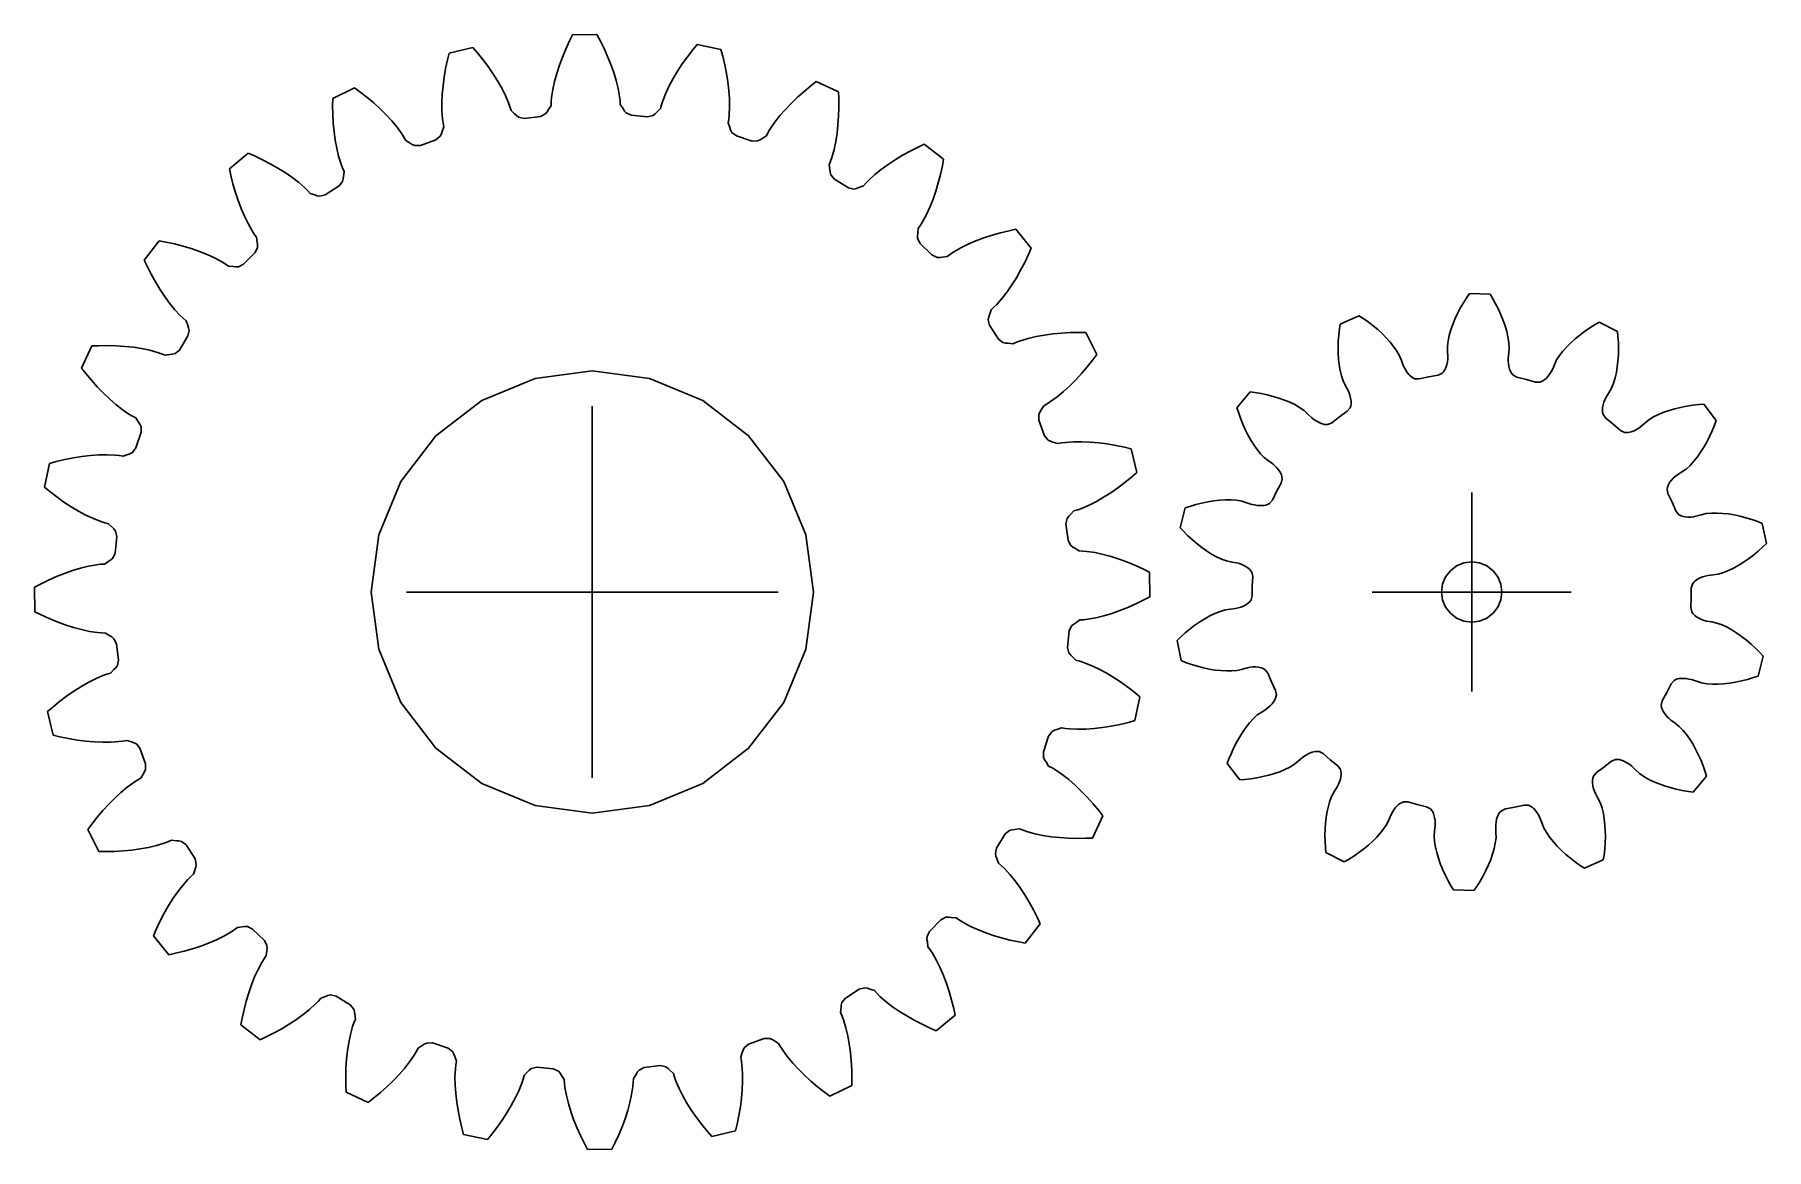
# Model space of a CAD drawing. Extents: x 0 to 8.61, y 0 to 5.55.
import ezdxf

# ---------------------------------------------------------------- set-up
doc = ezdxf.new("R2010")
doc.units = 0

msp = doc.modelspace()

# ---------------------------------------------------------------- linework, layer by layer
for p, q in [((2.64261, 5.47608), (2.66109, 5.51627)), ((2.66109, 5.51627), (2.67604, 5.54635)), ((2.67604, 5.54635), (2.79737, 5.54799)), ((2.79737, 5.54799), (2.81313, 5.51832)), ((2.81313, 5.51832), (2.83268, 5.47864)), ((2.05371, 5.42238), (2.0616, 5.45504)), ((2.0616, 5.45504), (2.17952, 5.48363)), ((2.17952, 5.48363), (2.20149, 5.45821)), ((2.20149, 5.45821), (2.22938, 5.42388)), ((2.61089, 5.39557), (2.62585, 5.43584)), ((2.62585, 5.43584), (2.64261, 5.47608)), ((2.83268, 5.47864), (2.85051, 5.43886)), ((2.85051, 5.43886), (2.86655, 5.39901)), ((3.22187, 5.40208), (3.24716, 5.43759)), ((3.24716, 5.43759), (3.27412, 5.47265)), ((3.27412, 5.47265), (3.29539, 5.49865)), ((3.29539, 5.49865), (3.41404, 5.47325)), ((3.41404, 5.47325), (3.4228, 5.44082)), ((3.4228, 5.44082), (3.43304, 5.39778)), ((2.03726, 5.33613), (2.04464, 5.37909)), ((2.04464, 5.37909), (2.05371, 5.42238)), ((2.22938, 5.42388), (2.25562, 5.38907)), ((2.25562, 5.38907), (2.28012, 5.35378)), ((2.28012, 5.35378), (2.30277, 5.31804)), ((2.58683, 5.31512), (2.59784, 5.35532)), ((2.59784, 5.35532), (2.61089, 5.39557)), ((2.86655, 5.39901), (2.88068, 5.35913)), ((2.88068, 5.35913), (2.89277, 5.31924)), ((3.17665, 5.32981), (3.19833, 5.36615)), ((3.19833, 5.36615), (3.22187, 5.40208)), ((3.43304, 5.39778), (3.44158, 5.35503)), ((3.44158, 5.35503), (3.44834, 5.31261)), ((1.48288, 5.22929), (1.59149, 5.2834)), ((1.59149, 5.2834), (1.61856, 5.26351)), ((1.61856, 5.26351), (1.65339, 5.23625)), ((2.02787, 5.25139), (2.03164, 5.29354)), ((2.03164, 5.29354), (2.03726, 5.33613)), ((2.30277, 5.31804), (2.32343, 5.28184)), ((2.32343, 5.28184), (2.34187, 5.24518)), ((2.57199, 5.23509), (2.57809, 5.27502)), ((2.57809, 5.27502), (2.58683, 5.31512)), ((2.89277, 5.31924), (2.90259, 5.27939)), ((2.90259, 5.27939), (2.90976, 5.23964)), ((3.12469, 5.21835), (3.13952, 5.25592)), ((3.13952, 5.25592), (3.15697, 5.29307)), ((3.15697, 5.29307), (3.17665, 5.32981)), ((3.44834, 5.31261), (3.45324, 5.27058)), ((3.45324, 5.27058), (3.45615, 5.22901)), ((3.79544, 5.23654), (3.82799, 5.26553)), ((3.82799, 5.26553), (3.86208, 5.29372)), ((3.86208, 5.29372), (3.88861, 5.31433)), ((3.88861, 5.31433), (3.99863, 5.26316)), ((3.99863, 5.26316), (3.99995, 5.22959)), ((1.48246, 5.19569), (1.48288, 5.22929)), ((1.48325, 5.15147), (1.48246, 5.19569)), ((1.65339, 5.23625), (1.68672, 5.20814)), ((1.68672, 5.20814), (1.71846, 5.1792)), ((1.71846, 5.1792), (1.7485, 5.14939)), ((2.02608, 5.20975), (2.02787, 5.25139)), ((2.02648, 5.16871), (2.02608, 5.20975)), ((2.34187, 5.24518), (2.35771, 5.20802)), ((2.35771, 5.20802), (2.36442, 5.18922)), ((2.36442, 5.18922), (2.37002, 5.17023)), ((2.37002, 5.17023), (2.38791, 5.15326)), ((2.55024, 5.16411), (2.55636, 5.17454)), ((2.55636, 5.17454), (2.56946, 5.19542)), ((2.56946, 5.19542), (2.57016, 5.21521)), ((2.57016, 5.21521), (2.57199, 5.23509)), ((2.90976, 5.23964), (2.91212, 5.21982)), ((2.91212, 5.21982), (2.91336, 5.20005)), ((2.91336, 5.20005), (2.92701, 5.17953)), ((2.92701, 5.17953), (2.93342, 5.16927)), ((2.93342, 5.16927), (2.94266, 5.15878)), ((3.09598, 5.1628), (3.1134, 5.18024)), ((3.1134, 5.18024), (3.11849, 5.19937)), ((3.11849, 5.19937), (3.12469, 5.21835)), ((3.45686, 5.18797), (3.455, 5.14762)), ((3.45615, 5.22901), (3.45686, 5.18797)), ((3.7079, 5.1447), (3.73526, 5.17614)), ((3.73526, 5.17614), (3.76449, 5.20675)), ((3.76449, 5.20675), (3.79544, 5.23654)), ((4.00036, 5.18536), (3.99916, 5.14178)), ((3.99995, 5.22959), (4.00036, 5.18536)), ((1.48562, 5.10794), (1.48325, 5.15147)), ((1.48961, 5.06517), (1.48562, 5.10794)), ((1.7485, 5.14939), (1.77669, 5.1187)), ((1.77669, 5.1187), (1.80283, 5.08706)), ((1.80283, 5.08706), (1.82654, 5.05435)), ((2.02942, 5.12842), (2.02648, 5.16871)), ((2.02766, 5.06592), (2.03578, 5.08919)), ((2.03206, 5.10864), (2.02942, 5.12842)), ((2.03578, 5.08919), (2.03206, 5.10864)), ((2.38791, 5.15326), (2.39643, 5.14468)), ((2.39643, 5.14468), (2.40778, 5.13651)), ((2.40778, 5.13651), (2.435, 5.13064)), ((2.435, 5.13064), (2.51638, 5.14092)), ((2.51638, 5.14092), (2.54128, 5.15337)), ((2.54128, 5.15337), (2.55024, 5.16411)), ((2.94266, 5.15878), (2.96789, 5.147)), ((2.96789, 5.147), (3.04952, 5.13891)), ((3.04952, 5.13891), (3.07656, 5.14552)), ((3.07656, 5.14552), (3.08769, 5.15398)), ((3.08769, 5.15398), (3.09598, 5.1628)), ((3.45289, 5.12777), (3.4497, 5.10823)), ((3.4497, 5.10823), (3.45845, 5.08518)), ((3.455, 5.14762), (3.45289, 5.12777)), ((3.45845, 5.08518), (3.46241, 5.07375)), ((3.65981, 5.07904), (3.68263, 5.11237)), ((3.68263, 5.11237), (3.7079, 5.1447)), ((3.99632, 5.09892), (3.99175, 5.05685)), ((3.99916, 5.14178), (3.99632, 5.09892)), ((1.49532, 5.02324), (1.48961, 5.06517)), ((1.50284, 4.98225), (1.49532, 5.02324)), ((1.82654, 5.05435), (1.83727, 5.03752)), ((1.83727, 5.03752), (1.84695, 5.02025)), ((1.84695, 5.02025), (1.86816, 5.00769)), ((1.86816, 5.00769), (1.87838, 5.00121)), ((1.87838, 5.00121), (1.89127, 4.99578)), ((1.91911, 4.99611), (1.99616, 5.02424)), ((1.99616, 5.02424), (2.01766, 5.04192)), ((2.01766, 5.04192), (2.02401, 5.05438)), ((2.02401, 5.05438), (2.02766, 5.06592)), ((3.46241, 5.07375), (3.46909, 5.06147)), ((3.46909, 5.06147), (3.49106, 5.04437)), ((3.49106, 5.04437), (3.56884, 5.01832)), ((3.56884, 5.01832), (3.59668, 5.01874)), ((3.59668, 5.01874), (3.60941, 5.02452)), ((3.60941, 5.02452), (3.61946, 5.03127)), ((3.61946, 5.03127), (3.64032, 5.0444)), ((3.64032, 5.0444), (3.64954, 5.06192)), ((3.64954, 5.06192), (3.65981, 5.07904)), ((3.98533, 5.01567), (3.97689, 4.97551)), ((3.99175, 5.05685), (3.98533, 5.01567)), ((4.39548, 4.98843), (4.42593, 5.00263)), ((4.42593, 5.00263), (4.5218, 4.92826)), ((0.96891, 4.88042), (1.06275, 4.95734)), ((1.06275, 4.95734), (1.09357, 4.94397)), ((1.09357, 4.94397), (1.1336, 4.92514)), ((1.1336, 4.92514), (1.17234, 4.90516)), ((1.51236, 4.94233), (1.50284, 4.98225)), ((1.52419, 4.9037), (1.51236, 4.94233)), ((1.89127, 4.99578), (1.91911, 4.99611)), ((3.95963, 4.9177), (3.95217, 4.89936)), ((3.9661, 4.93658), (3.95963, 4.9177)), ((3.97689, 4.97551), (3.9661, 4.93658)), ((4.24568, 4.90202), (4.28098, 4.92536)), ((4.28098, 4.92536), (4.31778, 4.94752)), ((4.31778, 4.94752), (4.35598, 4.96853)), ((4.35598, 4.96853), (4.39548, 4.98843)), ((4.5218, 4.92826), (4.51563, 4.89524)), ((0.97598, 4.84758), (0.96891, 4.88042)), ((0.98659, 4.80463), (0.97598, 4.84758)), ((1.17234, 4.90516), (1.20972, 4.884)), ((1.20972, 4.884), (1.24564, 4.86163)), ((1.24564, 4.86163), (1.27996, 4.83798)), ((1.27996, 4.83798), (1.31248, 4.81295)), ((1.53117, 4.885), (1.52419, 4.9037)), ((1.53912, 4.86687), (1.53117, 4.885)), ((1.53197, 4.81675), (1.53539, 4.83031)), ((1.53539, 4.83031), (1.53638, 4.84237)), ((1.53638, 4.84237), (1.53912, 4.86687)), ((3.95217, 4.89936), (3.95557, 4.87494)), ((3.95557, 4.87494), (3.95688, 4.86292)), ((3.95688, 4.86292), (3.96066, 4.84945)), ((3.96066, 4.84945), (3.97828, 4.8279)), ((3.97828, 4.8279), (4.04831, 4.78519)), ((4.15051, 4.82414), (4.18018, 4.85156)), ((4.18018, 4.85156), (4.21201, 4.87746)), ((4.21201, 4.87746), (4.24568, 4.90202)), ((4.50618, 4.85202), (4.49532, 4.8098)), ((4.51563, 4.89524), (4.50618, 4.85202)), ((0.99858, 4.76272), (0.98659, 4.80463)), ((1.01199, 4.72191), (0.99858, 4.76272)), ((1.31248, 4.81295), (1.34288, 4.78634)), ((1.34288, 4.78634), (1.35708, 4.77232)), ((1.35708, 4.77232), (1.37037, 4.75764)), ((1.37037, 4.75764), (1.39384, 4.75011)), ((1.39384, 4.75011), (1.40525, 4.74607)), ((1.40525, 4.74607), (1.41902, 4.74364)), ((1.41902, 4.74364), (1.44608, 4.75016)), ((1.44608, 4.75016), (1.51494, 4.79473)), ((1.51494, 4.79473), (1.53197, 4.81675)), ((4.04831, 4.78519), (4.07555, 4.77941)), ((4.07555, 4.77941), (4.08925, 4.78221)), ((4.08925, 4.78221), (4.10054, 4.78655)), ((4.10054, 4.78655), (4.1238, 4.79471)), ((4.1238, 4.79471), (4.13669, 4.80974)), ((4.13669, 4.80974), (4.15051, 4.82414)), ((4.48301, 4.76865), (4.46919, 4.72865)), ((4.49532, 4.8098), (4.48301, 4.76865)), ((1.02688, 4.6823), (1.01199, 4.72191)), ((1.04334, 4.64401), (1.02688, 4.6823)), ((4.4366, 4.65266), (4.41742, 4.6171)), ((4.45377, 4.68993), (4.4366, 4.65266)), ((4.46919, 4.72865), (4.45377, 4.68993)), ((1.06151, 4.60721), (1.04334, 4.64401)), ((1.08163, 4.57219), (1.06151, 4.60721)), ((1.0926, 4.55551), (1.08163, 4.57219)), ((4.39556, 4.58391), (4.39344, 4.55935)), ((4.40691, 4.60014), (4.39556, 4.58391)), ((4.41742, 4.6171), (4.40691, 4.60014)), ((4.80463, 4.5615), (4.84758, 4.57211)), ((4.84758, 4.57211), (4.88042, 4.57917)), ((4.88042, 4.57917), (4.95734, 4.48533)), ((0.54546, 4.42593), (0.61983, 4.5218)), ((0.61983, 4.5218), (0.65285, 4.51563)), ((0.65285, 4.51563), (0.69606, 4.50618)), ((0.69606, 4.50618), (0.73828, 4.49532)), ((0.73828, 4.49532), (0.77944, 4.48301)), ((0.77944, 4.48301), (0.81943, 4.46919)), ((1.10439, 4.5396), (1.0926, 4.55551)), ((1.09687, 4.46389), (1.10857, 4.48915)), ((1.10716, 4.51511), (1.10439, 4.5396)), ((1.10888, 4.50313), (1.10716, 4.51511)), ((1.10857, 4.48915), (1.10888, 4.50313)), ((4.39344, 4.55935), (4.39204, 4.54734)), ((4.39204, 4.54734), (4.39273, 4.53337)), ((4.39273, 4.53337), (4.40511, 4.50843)), ((4.40511, 4.50843), (4.46389, 4.45122)), ((4.57219, 4.46645), (4.60721, 4.48658)), ((4.60721, 4.48658), (4.64401, 4.50474)), ((4.64401, 4.50474), (4.6823, 4.5212)), ((4.6823, 4.5212), (4.72191, 4.53609)), ((4.72191, 4.53609), (4.76272, 4.54951)), ((4.76272, 4.54951), (4.80463, 4.5615)), ((4.95734, 4.48533), (4.94397, 4.45451)), ((0.55965, 4.39548), (0.54546, 4.42593)), ((0.57955, 4.35598), (0.55965, 4.39548)), ((0.81943, 4.46919), (0.85815, 4.45377)), ((0.85815, 4.45377), (0.89543, 4.4366)), ((0.89543, 4.4366), (0.93098, 4.41742)), ((0.93098, 4.41742), (0.94795, 4.40691)), ((0.94795, 4.40691), (0.96417, 4.39556)), ((0.96417, 4.39556), (0.98873, 4.39344)), ((1.01471, 4.39273), (1.03965, 4.40511)), ((1.03965, 4.40511), (1.09687, 4.46389)), ((4.46389, 4.45122), (4.48915, 4.43952)), ((4.48915, 4.43952), (4.50313, 4.4392)), ((4.50313, 4.4392), (4.51511, 4.44092)), ((4.51511, 4.44092), (4.5396, 4.4437)), ((4.5396, 4.4437), (4.55551, 4.45549)), ((4.55551, 4.45549), (4.57219, 4.46645)), ((4.92514, 4.41449), (4.90516, 4.37574)), ((4.94397, 4.45451), (4.92514, 4.41449)), ((0.60057, 4.31778), (0.57955, 4.35598)), ((0.62273, 4.28098), (0.60057, 4.31778)), ((0.98873, 4.39344), (1.00075, 4.39204)), ((1.00075, 4.39204), (1.01471, 4.39273)), ((4.884, 4.33836), (4.86163, 4.30244)), ((4.90516, 4.37574), (4.884, 4.33836)), ((0.64606, 4.24568), (0.62273, 4.28098)), ((0.67063, 4.21201), (0.64606, 4.24568)), ((4.81295, 4.2356), (4.78634, 4.20521)), ((4.83798, 4.26812), (4.81295, 4.2356)), ((4.86163, 4.30244), (4.83798, 4.26812)), ((7.1077, 4.21289), (7.12446, 4.23949)), ((7.12446, 4.23949), (7.1379, 4.25932)), ((7.1379, 4.25932), (7.24019, 4.25656)), ((7.24019, 4.25656), (7.25255, 4.23604)), ((7.25255, 4.23604), (7.26785, 4.20858)), ((0.69652, 4.18018), (0.67063, 4.21201)), ((0.72394, 4.15051), (0.69652, 4.18018)), ((0.73834, 4.13669), (0.72394, 4.15051)), ((0.75338, 4.1238), (0.73834, 4.13669)), ((4.74607, 4.14284), (4.74364, 4.12907)), ((4.75011, 4.15424), (4.74607, 4.14284)), ((4.75764, 4.17772), (4.75011, 4.15424)), ((4.77232, 4.191), (4.75764, 4.17772)), ((4.78634, 4.20521), (4.77232, 4.191)), ((6.49457, 4.10738), (6.58793, 4.14928)), ((6.58793, 4.14928), (6.60796, 4.13615)), ((6.60796, 4.13615), (6.63366, 4.11805)), ((7.06576, 4.1323), (7.07831, 4.15926)), ((7.07831, 4.15926), (7.0923, 4.18614)), ((7.0923, 4.18614), (7.1077, 4.21289)), ((7.26785, 4.20858), (7.28178, 4.18103)), ((7.28178, 4.18103), (7.29431, 4.15344)), ((7.29431, 4.15344), (7.30539, 4.12584)), ((0.76153, 4.10054), (0.75338, 4.1238)), ((0.76587, 4.08925), (0.76153, 4.10054)), ((0.76289, 4.04831), (0.76868, 4.07555)), ((0.76868, 4.07555), (0.76587, 4.08925)), ((4.74364, 4.12907), (4.75016, 4.102)), ((4.75016, 4.102), (4.79473, 4.03314)), ((4.98225, 4.04524), (5.02324, 4.05277)), ((5.02324, 4.05277), (5.06517, 4.05847)), ((5.06517, 4.05847), (5.10794, 4.06247)), ((5.10794, 4.06247), (5.15147, 4.06484)), ((5.15147, 4.06484), (5.19569, 4.06562)), ((5.19569, 4.06562), (5.22929, 4.0652)), ((5.22929, 4.0652), (5.2834, 3.9566)), ((6.48524, 4.02166), (6.4875, 4.05245)), ((6.4875, 4.05245), (6.49106, 4.08369)), ((6.49106, 4.08369), (6.49457, 4.10738)), ((6.63366, 4.11805), (6.65817, 4.09927)), ((6.65817, 4.09927), (6.68143, 4.07985)), ((6.68143, 4.07985), (6.70338, 4.05979)), ((6.70338, 4.05979), (6.72396, 4.03912)), ((7.03176, 4.02451), (7.03756, 4.05136)), ((7.03756, 4.05136), (7.04528, 4.0783)), ((7.04528, 4.0783), (7.05472, 4.1053)), ((7.05472, 4.1053), (7.06576, 4.1323)), ((7.30539, 4.12584), (7.31496, 4.09829)), ((7.31496, 4.09829), (7.32293, 4.07083)), ((7.32293, 4.07083), (7.32919, 4.0435)), ((7.66334, 4.03394), (7.68634, 4.05278)), ((7.68634, 4.05278), (7.71061, 4.07093)), ((7.71061, 4.07093), (7.73609, 4.08836)), ((7.73609, 4.08836), (7.76273, 4.10505)), ((7.76273, 4.10505), (7.78344, 4.11708)), ((7.78344, 4.11708), (7.87441, 4.07021)), ((7.87441, 4.07021), (7.87664, 4.04637)), ((0.23375, 3.88861), (0.28493, 3.99863)), ((0.28493, 3.99863), (0.31849, 3.99995)), ((0.31849, 3.99995), (0.36272, 4.00036)), ((0.36272, 4.00036), (0.4063, 3.99916)), ((0.4063, 3.99916), (0.44916, 3.99632)), ((0.44916, 3.99632), (0.49123, 3.99175)), ((0.49123, 3.99175), (0.53241, 3.98533)), ((0.53241, 3.98533), (0.57257, 3.97689)), ((0.57257, 3.97689), (0.6115, 3.9661)), ((0.6115, 3.9661), (0.63039, 3.95963)), ((0.69863, 3.96066), (0.72019, 3.97828)), ((0.72019, 3.97828), (0.76289, 4.04831)), ((4.79473, 4.03314), (4.81675, 4.01611)), ((4.81675, 4.01611), (4.83031, 4.01269)), ((4.83031, 4.01269), (4.84237, 4.01171)), ((4.84237, 4.01171), (4.86687, 4.00896)), ((4.86687, 4.00896), (4.885, 4.01692)), ((4.885, 4.01692), (4.9037, 4.02389)), ((4.9037, 4.02389), (4.94233, 4.03572)), ((4.94233, 4.03572), (4.98225, 4.04524)), ((6.4843, 3.99137), (6.48524, 4.02166)), ((6.48469, 3.96164), (6.4843, 3.99137)), ((6.72396, 4.03912), (6.74306, 4.01784)), ((6.74306, 4.01784), (6.76056, 3.99593)), ((6.76056, 3.99593), (6.77624, 3.97339)), ((6.77624, 3.97339), (6.78969, 3.95011)), ((7.0283, 3.99785), (7.03176, 4.02451)), ((7.02879, 3.97155), (7.0283, 3.99785)), ((7.02999, 3.94533), (7.02879, 3.97155)), ((7.32919, 4.0435), (7.33354, 4.01638)), ((7.33365, 3.96334), (7.33104, 3.93722)), ((7.33354, 4.01638), (7.33556, 3.98957)), ((7.33556, 3.98957), (7.33365, 3.96334)), ((7.58594, 3.95158), (7.60281, 3.97325)), ((7.60281, 3.97325), (7.62146, 3.99418)), ((7.62146, 3.99418), (7.64168, 4.0144)), ((7.64168, 4.0144), (7.66334, 4.03394)), ((7.87664, 4.04637), (7.87851, 4.01498)), ((7.87911, 3.98412), (7.87843, 3.95382)), ((7.87851, 4.01498), (7.87911, 3.98412)), ((0.25437, 3.86208), (0.23375, 3.88861)), ((0.63039, 3.95963), (0.64873, 3.95217)), ((0.64873, 3.95217), (0.67314, 3.95557)), ((0.67314, 3.95557), (0.68517, 3.95688)), ((0.68517, 3.95688), (0.69863, 3.96066)), ((5.23625, 3.89469), (5.20814, 3.86137)), ((5.26351, 3.92953), (5.23625, 3.89469)), ((5.2834, 3.9566), (5.26351, 3.92953)), ((6.48646, 3.93253), (6.48469, 3.96164)), ((6.48966, 3.90411), (6.48646, 3.93253)), ((6.4944, 3.87648), (6.48966, 3.90411)), ((6.78969, 3.95011), (6.79935, 3.92565)), ((6.79935, 3.92565), (6.80834, 3.90098)), ((6.80834, 3.90098), (6.81394, 3.88898)), ((6.81394, 3.88898), (6.82047, 3.87725)), ((6.82047, 3.87725), (6.82814, 3.86586)), ((7.0091, 3.87038), (7.01412, 3.87762)), ((7.01412, 3.87762), (7.01793, 3.88467)), ((7.01793, 3.88467), (7.02092, 3.89162)), ((7.02092, 3.89162), (7.02523, 3.90529)), ((7.02523, 3.90529), (7.02793, 3.91876)), ((7.02793, 3.91876), (7.02944, 3.9321)), ((7.02944, 3.9321), (7.02999, 3.94533)), ((7.33104, 3.93722), (7.33088, 3.92398)), ((7.33088, 3.92398), (7.33167, 3.91058)), ((7.33167, 3.91058), (7.33364, 3.89698)), ((7.33364, 3.89698), (7.33721, 3.8831)), ((7.33721, 3.8831), (7.33983, 3.876)), ((7.54374, 3.86932), (7.54999, 3.881)), ((7.54999, 3.881), (7.56029, 3.90515)), ((7.56029, 3.90515), (7.57125, 3.92906)), ((7.57125, 3.92906), (7.58594, 3.95158)), ((7.8731, 3.89518), (7.86837, 3.86697)), ((7.87643, 3.92415), (7.8731, 3.89518)), ((7.87843, 3.95382), (7.87643, 3.92415)), ((0.28256, 3.82799), (0.25437, 3.86208)), ((0.31155, 3.79544), (0.28256, 3.82799)), ((0.34134, 3.76449), (0.31155, 3.79544)), ((2.48934, 3.83656), (2.22404, 3.72667)), ((2.77404, 3.87404), (2.48934, 3.83656)), ((3.05874, 3.83656), (2.77404, 3.87404)), ((3.32404, 3.72667), (3.05874, 3.83656)), ((5.14939, 3.79959), (5.1187, 3.7714)), ((5.1792, 3.82963), (5.14939, 3.79959)), ((5.20814, 3.86137), (5.1792, 3.82963)), ((6.50082, 3.84978), (6.4944, 3.87648)), ((6.50927, 3.82425), (6.50082, 3.84978)), ((6.52113, 3.80077), (6.50927, 3.82425)), ((6.53358, 3.77767), (6.52113, 3.80077)), ((6.82814, 3.86586), (6.83738, 3.8549)), ((6.83738, 3.8549), (6.84281, 3.84964)), ((6.84281, 3.84964), (6.84904, 3.84459)), ((6.84904, 3.84459), (6.85646, 3.83984)), ((6.85646, 3.83984), (6.86606, 3.83565)), ((6.86606, 3.83565), (6.88819, 3.83456)), ((6.88819, 3.83456), (6.93481, 3.84495)), ((6.93481, 3.84495), (6.98185, 3.8533)), ((6.98185, 3.8533), (7.00185, 3.86282)), ((7.00185, 3.86282), (7.0091, 3.87038)), ((7.33983, 3.876), (7.34325, 3.86875)), ((7.34325, 3.86875), (7.34787, 3.86126)), ((7.34787, 3.86126), (7.35471, 3.85332)), ((7.35471, 3.85332), (7.37416, 3.84273)), ((7.37416, 3.84273), (7.42068, 3.83187)), ((7.42068, 3.83187), (7.46668, 3.81898)), ((7.46668, 3.81898), (7.48883, 3.81888)), ((7.48883, 3.81888), (7.49865, 3.82255)), ((7.49865, 3.82255), (7.50631, 3.82688)), ((7.50631, 3.82688), (7.5128, 3.83159)), ((7.5128, 3.83159), (7.51851, 3.83655)), ((7.51851, 3.83655), (7.52832, 3.847)), ((7.52832, 3.847), (7.5366, 3.85796)), ((7.5366, 3.85796), (7.54374, 3.86932)), ((7.8543, 3.81332), (7.84449, 3.78828)), ((7.86215, 3.83964), (7.8543, 3.81332)), ((7.86837, 3.86697), (7.86215, 3.83964)), ((0.37194, 3.73526), (0.34134, 3.76449)), ((0.40338, 3.7079), (0.37194, 3.73526)), ((0.43572, 3.68263), (0.40338, 3.7079)), ((2.22404, 3.72667), (1.99623, 3.55186)), ((3.55186, 3.55186), (3.32404, 3.72667)), ((5.03752, 3.71082), (5.02025, 3.70113)), ((5.05435, 3.72155), (5.03752, 3.71082)), ((5.08706, 3.74526), (5.05435, 3.72155)), ((5.1187, 3.7714), (5.08706, 3.74526)), ((5.98087, 3.69136), (6.04681, 3.76961)), ((6.04681, 3.76961), (6.07055, 3.76648)), ((6.07055, 3.76648), (6.10156, 3.76132)), ((6.10156, 3.76132), (6.13179, 3.75504)), ((6.13179, 3.75504), (6.16117, 3.74763)), ((6.16117, 3.74763), (6.18965, 3.73909)), ((6.18965, 3.73909), (6.21716, 3.72939)), ((6.21716, 3.72939), (6.24361, 3.7185)), ((6.24361, 3.7185), (6.26887, 3.70636)), ((6.26887, 3.70636), (6.29278, 3.69284)), ((6.53882, 3.7655), (6.53358, 3.77767)), ((6.54325, 3.75283), (6.53882, 3.7655)), ((6.54666, 3.73952), (6.54325, 3.75283)), ((6.54871, 3.72534), (6.54666, 3.73952)), ((6.54728, 3.70108), (6.54866, 3.70977)), ((6.54866, 3.70977), (6.54903, 3.71778)), ((6.54903, 3.71778), (6.54871, 3.72534)), ((7.80259, 3.7057), (7.79978, 3.69164)), ((7.80672, 3.7188), (7.80259, 3.7057)), ((7.81182, 3.73122), (7.80672, 3.7188)), ((7.81771, 3.74308), (7.81182, 3.73122)), ((7.83139, 3.76548), (7.81771, 3.74308)), ((7.84449, 3.78828), (7.83139, 3.76548)), ((8.24822, 3.7035), (8.27946, 3.70699)), ((8.27946, 3.70699), (8.30334, 3.70884)), ((8.30334, 3.70884), (8.36497, 3.62714)), ((0.46905, 3.65981), (0.43572, 3.68263)), ((0.48617, 3.64954), (0.46905, 3.65981)), ((0.50369, 3.64032), (0.48617, 3.64954)), ((0.51682, 3.61946), (0.50369, 3.64032)), ((0.52356, 3.60941), (0.51682, 3.61946)), ((2.77404, 1.84936), (2.77404, 3.69872)), ((5.00121, 3.6697), (4.99578, 3.65682)), ((4.99578, 3.65682), (4.99611, 3.62898)), ((4.99611, 3.62898), (5.02424, 3.55193)), ((5.00769, 3.67992), (5.00121, 3.6697)), ((5.02025, 3.70113), (5.00769, 3.67992)), ((5.98799, 3.66849), (5.98087, 3.69136)), ((5.99834, 3.6388), (5.98799, 3.66849)), ((6.00966, 3.61008), (5.99834, 3.6388)), ((6.29278, 3.69284), (6.31501, 3.67771)), ((6.31501, 3.67771), (6.33432, 3.65986)), ((6.33432, 3.65986), (6.35312, 3.64154)), ((6.35312, 3.64154), (6.36338, 3.63316)), ((6.36338, 3.63316), (6.37434, 3.62542)), ((6.37434, 3.62542), (6.3862, 3.61848)), ((6.3862, 3.61848), (6.39928, 3.61261)), ((6.45388, 3.61634), (6.49138, 3.64593)), ((6.49138, 3.64593), (6.53014, 3.67386)), ((6.53014, 3.67386), (6.54402, 3.69112)), ((6.54402, 3.69112), (6.54728, 3.70108)), ((7.79906, 3.68411), (7.79899, 3.67609)), ((7.79899, 3.67609), (7.79991, 3.66734)), ((7.79978, 3.69164), (7.79906, 3.68411)), ((7.79991, 3.66734), (7.80262, 3.65722)), ((7.80262, 3.65722), (7.81556, 3.63924)), ((7.81556, 3.63924), (7.85276, 3.60926)), ((8.01033, 3.61472), (8.03058, 3.6315)), ((8.03058, 3.6315), (8.05359, 3.64542)), ((8.05359, 3.64542), (8.07819, 3.65762)), ((8.07819, 3.65762), (8.10407, 3.66839)), ((8.10407, 3.66839), (8.13107, 3.67784)), ((8.13107, 3.67784), (8.15906, 3.68604)), ((8.15906, 3.68604), (8.18796, 3.69304)), ((8.18796, 3.69304), (8.2177, 3.69886)), ((8.2177, 3.69886), (8.24822, 3.7035)), ((8.36497, 3.62714), (8.35663, 3.60469)), ((0.50372, 3.49106), (0.52976, 3.56884)), ((0.52935, 3.59668), (0.52356, 3.60941)), ((0.52976, 3.56884), (0.52935, 3.59668)), ((1.99623, 3.55186), (1.82141, 3.32404)), ((3.72667, 3.32404), (3.55186, 3.55186)), ((5.02424, 3.55193), (5.04192, 3.53042)), ((6.02195, 3.58238), (6.00966, 3.61008)), ((6.0352, 3.55576), (6.02195, 3.58238)), ((6.04943, 3.5303), (6.0352, 3.55576)), ((6.39928, 3.61261), (6.40646, 3.61024)), ((6.40646, 3.61024), (6.41426, 3.60839)), ((6.41426, 3.60839), (6.423, 3.60733)), ((6.423, 3.60733), (6.43347, 3.60773)), ((6.43347, 3.60773), (6.45388, 3.61634)), ((7.85276, 3.60926), (7.88861, 3.57769)), ((7.88861, 3.57769), (7.90852, 3.568)), ((7.90852, 3.568), (7.91896, 3.56704)), ((7.91896, 3.56704), (7.92774, 3.56762)), ((7.92774, 3.56762), (7.93563, 3.56905)), ((7.93563, 3.56905), (7.94293, 3.57104)), ((7.94293, 3.57104), (7.9563, 3.57619)), ((7.9563, 3.57619), (7.96852, 3.58248)), ((7.96852, 3.58248), (7.97989, 3.58962)), ((7.97989, 3.58962), (7.99058, 3.59743)), ((7.99058, 3.59743), (8.01033, 3.61472)), ((8.33185, 3.54753), (8.31808, 3.52054)), ((8.3447, 3.5756), (8.33185, 3.54753)), ((8.35663, 3.60469), (8.3447, 3.5756)), ((0.19305, 3.44158), (0.23547, 3.44834)), ((0.23547, 3.44834), (0.2775, 3.45324)), ((0.2775, 3.45324), (0.31908, 3.45615)), ((0.31908, 3.45615), (0.36011, 3.45686)), ((0.36011, 3.45686), (0.40047, 3.455)), ((0.40047, 3.455), (0.42032, 3.45289)), ((0.42032, 3.45289), (0.43986, 3.4497)), ((0.43986, 3.4497), (0.4629, 3.45845)), ((0.4629, 3.45845), (0.47434, 3.46241)), ((0.47434, 3.46241), (0.48662, 3.46909)), ((0.48662, 3.46909), (0.50372, 3.49106)), ((5.04192, 3.53042), (5.05438, 3.52408)), ((5.05438, 3.52408), (5.06592, 3.52043)), ((5.06592, 3.52043), (5.08919, 3.5123)), ((5.08919, 3.5123), (5.10864, 3.51602)), ((5.10864, 3.51602), (5.12842, 3.51866)), ((5.12842, 3.51866), (5.16871, 3.5216)), ((5.16871, 3.5216), (5.20975, 3.522)), ((5.20975, 3.522), (5.25139, 3.52021)), ((5.25139, 3.52021), (5.29354, 3.51645)), ((5.29354, 3.51645), (5.33613, 3.51083)), ((5.33613, 3.51083), (5.37909, 3.50345)), ((5.37909, 3.50345), (5.42238, 3.49437)), ((5.42238, 3.49437), (5.45504, 3.48649)), ((5.45504, 3.48649), (5.48363, 3.36856)), ((6.06465, 3.50608), (6.04943, 3.5303)), ((6.0809, 3.48325), (6.06465, 3.50608)), ((6.09828, 3.46198), (6.0809, 3.48325)), ((6.11697, 3.44264), (6.09828, 3.46198)), ((8.27134, 3.44665), (8.25388, 3.42472)), ((8.28784, 3.47001), (8.27134, 3.44665)), ((8.30342, 3.49467), (8.28784, 3.47001)), ((8.31808, 3.52054), (8.30342, 3.49467)), ((0.04943, 3.29539), (0.07484, 3.41404)), ((0.07484, 3.41404), (0.10727, 3.4228)), ((0.10727, 3.4228), (0.1503, 3.43304)), ((0.1503, 3.43304), (0.19305, 3.44158)), ((5.48363, 3.36856), (5.45821, 3.3466)), ((6.13783, 3.42664), (6.11697, 3.44264)), ((6.15908, 3.41122), (6.13783, 3.42664)), ((6.16908, 3.40254), (6.15908, 3.41122)), ((6.17856, 3.39304), (6.16908, 3.40254)), ((6.18741, 3.38253), (6.17856, 3.39304)), ((6.19542, 3.37064), (6.18741, 3.38253)), ((6.19898, 3.36397), (6.19542, 3.37064)), ((6.20212, 3.35659), (6.19898, 3.36397)), ((8.19399, 3.37126), (8.17194, 3.35701)), ((8.21568, 3.38611), (8.19399, 3.37126)), ((8.23539, 3.40442), (8.21568, 3.38611)), ((8.25388, 3.42472), (8.23539, 3.40442)), ((0.07543, 3.27412), (0.04943, 3.29539)), ((0.1105, 3.24716), (0.07543, 3.27412)), ((1.82141, 3.32404), (1.71152, 3.05874)), ((3.83656, 3.05874), (3.72667, 3.32404)), ((5.38907, 3.29247), (5.35378, 3.26797)), ((5.42388, 3.31871), (5.38907, 3.29247)), ((5.45821, 3.3466), (5.42388, 3.31871)), ((6.15727, 3.23129), (6.17821, 3.27422)), ((6.17821, 3.27422), (6.20102, 3.3162)), ((6.20102, 3.3162), (6.20604, 3.33777)), ((6.20465, 3.34816), (6.20212, 3.35659)), ((6.20604, 3.33777), (6.20465, 3.34816)), ((8.12304, 3.29649), (8.1211, 3.28619)), ((8.1211, 3.28619), (8.12495, 3.26438)), ((8.12602, 3.30477), (8.12304, 3.29649)), ((8.12955, 3.31197), (8.12602, 3.30477)), ((8.13347, 3.31844), (8.12955, 3.31197)), ((8.1421, 3.32988), (8.13347, 3.31844)), ((8.15151, 3.3399), (8.1421, 3.32988)), ((8.16149, 3.34887), (8.15151, 3.3399)), ((8.17194, 3.35701), (8.16149, 3.34887)), ((0.14601, 3.22187), (0.1105, 3.24716)), ((0.18194, 3.19833), (0.14601, 3.22187)), ((0.21828, 3.17665), (0.18194, 3.19833)), ((5.20802, 3.19038), (5.18922, 3.18366)), ((5.24518, 3.20622), (5.20802, 3.19038)), ((5.28184, 3.22465), (5.24518, 3.20622)), ((5.31804, 3.24531), (5.28184, 3.22465)), ((5.35378, 3.26797), (5.31804, 3.24531)), ((5.69855, 3.09365), (5.724, 3.19276)), ((5.724, 3.19276), (5.74676, 3.20024)), ((5.74676, 3.20024), (5.77694, 3.20905)), ((5.77694, 3.20905), (5.80689, 3.2165)), ((5.80689, 3.2165), (5.83658, 3.22258)), ((5.83658, 3.22258), (5.86595, 3.22724)), ((5.86595, 3.22724), (5.89494, 3.23044)), ((5.89494, 3.23044), (5.92349, 3.2321)), ((5.92349, 3.2321), (5.95153, 3.23212)), ((5.95153, 3.23212), (5.97893, 3.23032)), ((5.97893, 3.23032), (6.00552, 3.22633)), ((6.00552, 3.22633), (6.03067, 3.21863)), ((6.03067, 3.21863), (6.05555, 3.21028)), ((6.05555, 3.21028), (6.06843, 3.20718)), ((6.06843, 3.20718), (6.08167, 3.20496)), ((6.08167, 3.20496), (6.09536, 3.20386)), ((6.09536, 3.20386), (6.10969, 3.20424)), ((6.10969, 3.20424), (6.11719, 3.20522)), ((6.11719, 3.20522), (6.12502, 3.20694)), ((6.12502, 3.20694), (6.13336, 3.20978)), ((6.13336, 3.20978), (6.14262, 3.21468)), ((6.14262, 3.21468), (6.15727, 3.23129)), ((7.14908, 2.27894), (7.14908, 3.26915)), ((8.12495, 3.26438), (8.14546, 3.22124)), ((8.14546, 3.22124), (8.16406, 3.17724)), ((0.25502, 3.15697), (0.21828, 3.17665)), ((0.29216, 3.13952), (0.25502, 3.15697)), ((0.32974, 3.12469), (0.29216, 3.13952)), ((0.34871, 3.11849), (0.32974, 3.12469)), ((0.36785, 3.1134), (0.34871, 3.11849)), ((0.38529, 3.09598), (0.36785, 3.1134)), ((5.13651, 3.1403), (5.13064, 3.11309)), ((5.13064, 3.11309), (5.14092, 3.03171)), ((5.14468, 3.15165), (5.13651, 3.1403)), ((5.15326, 3.16018), (5.14468, 3.15165)), ((5.17023, 3.17806), (5.15326, 3.16018)), ((5.18922, 3.18366), (5.17023, 3.17806)), ((8.16406, 3.17724), (8.1778, 3.15986)), ((8.1778, 3.15986), (8.18678, 3.15447)), ((8.18678, 3.15447), (8.19495, 3.15119)), ((8.19495, 3.15119), (8.20268, 3.14905)), ((8.20268, 3.14905), (8.21012, 3.14767)), ((8.21012, 3.14767), (8.2244, 3.14651)), ((8.2244, 3.14651), (8.23814, 3.14688)), ((8.23814, 3.14688), (8.25147, 3.14838)), ((8.25147, 3.14838), (8.2645, 3.15078)), ((8.2645, 3.15078), (8.2898, 3.15778)), ((8.2898, 3.15778), (8.31532, 3.16412)), ((8.31532, 3.16412), (8.34209, 3.16667)), ((8.34209, 3.16667), (8.36955, 3.16699)), ((8.36955, 3.16699), (8.39754, 3.16546)), ((8.39754, 3.16546), (8.42596, 3.16226)), ((8.42596, 3.16226), (8.45474, 3.15751)), ((8.45474, 3.15751), (8.48382, 3.15128)), ((8.48382, 3.15128), (8.51313, 3.14361)), ((8.51313, 3.14361), (8.54265, 3.13456)), ((8.54265, 3.13456), (8.57231, 3.12414)), ((8.57231, 3.12414), (8.59463, 3.11545)), ((8.59463, 3.11545), (8.6147, 3.0151)), ((0.3941, 3.08769), (0.38529, 3.09598)), ((0.40257, 3.07656), (0.3941, 3.08769)), ((0.40109, 2.96789), (0.40917, 3.04952)), ((0.40917, 3.04952), (0.40257, 3.07656)), ((1.71152, 3.05874), (1.67404, 2.77404)), ((3.87404, 2.77404), (3.83656, 3.05874)), ((5.14092, 3.03171), (5.15337, 3.00681)), ((5.71489, 3.07613), (5.69855, 3.09365)), ((5.73709, 3.05388), (5.71489, 3.07613)), ((5.75976, 3.03291), (5.73709, 3.05388)), ((5.78285, 3.01329), (5.75976, 3.03291)), ((0.36855, 2.92701), (0.37882, 2.93342)), ((0.37882, 2.93342), (0.38931, 2.94266)), ((0.38931, 2.94266), (0.40109, 2.96789)), ((5.15337, 3.00681), (5.16411, 2.99785)), ((5.16411, 2.99785), (5.17454, 2.99173)), ((5.17454, 2.99173), (5.19542, 2.97862)), ((5.19542, 2.97862), (5.21521, 2.97792)), ((5.21521, 2.97792), (5.23509, 2.97609)), ((5.23509, 2.97609), (5.27502, 2.97)), ((5.27502, 2.97), (5.31512, 2.96125)), ((5.31512, 2.96125), (5.35532, 2.95025)), ((5.35532, 2.95025), (5.39557, 2.93719)), ((5.39557, 2.93719), (5.43584, 2.92224)), ((5.80634, 2.99506), (5.78285, 3.01329)), ((5.8302, 2.97829), (5.80634, 2.99506)), ((5.85442, 2.96307), (5.8302, 2.97829)), ((5.87897, 2.94955), (5.85442, 2.96307)), ((5.90386, 2.93792), (5.87897, 2.94955)), ((5.92908, 2.92861), (5.90386, 2.93792)), ((8.52621, 2.9394), (8.50177, 2.92246)), ((8.55032, 2.95775), (8.52621, 2.9394)), ((8.57408, 2.97746), (8.55032, 2.95775)), ((8.59745, 2.99849), (8.57408, 2.97746)), ((8.6147, 3.0151), (8.59745, 2.99849)), ((0.06944, 2.83268), (0.10922, 2.85051)), ((0.10922, 2.85051), (0.14907, 2.86655)), ((0.14907, 2.86655), (0.18896, 2.88068)), ((0.18896, 2.88068), (0.22885, 2.89277)), ((0.22885, 2.89277), (0.26869, 2.90259)), ((0.26869, 2.90259), (0.30845, 2.90976)), ((0.30845, 2.90976), (0.32827, 2.91212)), ((0.32827, 2.91212), (0.34803, 2.91336)), ((0.34803, 2.91336), (0.36855, 2.92701)), ((5.43584, 2.92224), (5.47608, 2.90548)), ((5.47608, 2.90548), (5.51627, 2.887)), ((5.51627, 2.887), (5.54635, 2.87205)), ((5.54635, 2.87205), (5.54799, 2.75072)), ((5.95483, 2.92325), (5.92908, 2.92861)), ((5.98066, 2.91858), (5.95483, 2.92325)), ((5.99344, 2.91509), (5.98066, 2.91858)), ((6.0061, 2.91065), (5.99344, 2.91509)), ((6.01863, 2.90502), (6.0061, 2.91065)), ((6.031, 2.89778), (6.01863, 2.90502)), ((6.03711, 2.89332), (6.031, 2.89778)), ((6.04314, 2.88804), (6.03711, 2.89332)), ((6.04908, 2.88153), (6.04314, 2.88804)), ((6.05484, 2.87278), (6.04908, 2.88153)), ((6.05967, 2.85116), (6.05484, 2.87278)), ((6.05734, 2.80345), (6.05967, 2.85116)), ((7.01917, 2.84904), (7.00419, 2.81287)), ((7.04301, 2.88011), (7.01917, 2.84904)), ((7.07408, 2.90395), (7.04301, 2.88011)), ((7.11026, 2.91893), (7.07408, 2.90395)), ((7.14908, 2.92404), (7.11026, 2.91893)), ((7.1879, 2.91893), (7.14908, 2.92404)), ((7.22408, 2.90395), (7.1879, 2.91893)), ((7.25514, 2.88011), (7.22408, 2.90395)), ((7.27898, 2.84904), (7.25514, 2.88011)), ((7.29397, 2.81287), (7.27898, 2.84904)), ((8.28493, 2.84398), (8.27219, 2.83742)), ((8.29775, 2.84893), (8.28493, 2.84398)), ((8.31064, 2.85268), (8.29775, 2.84893)), ((8.32358, 2.85547), (8.31064, 2.85268)), ((8.34963, 2.85874), (8.32358, 2.85547)), ((8.37563, 2.86272), (8.34963, 2.85874)), ((8.40132, 2.87066), (8.37563, 2.86272)), ((8.42679, 2.88093), (8.40132, 2.87066)), ((8.45203, 2.89311), (8.42679, 2.88093)), ((8.47704, 2.907), (8.45203, 2.89311)), ((8.50177, 2.92246), (8.47704, 2.907)), ((0.0001, 2.79737), (0.02977, 2.81313)), ((0.00173, 2.67604), (0.0001, 2.79737)), ((0.02977, 2.81313), (0.06944, 2.83268)), ((1.67404, 2.77404), (1.71152, 2.48934)), ((1.84936, 2.77404), (3.69872, 2.77404)), ((3.83656, 2.48934), (3.87404, 2.77404)), ((3.87404, 2.77404), (3.87404, 2.77404)), ((3.87404, 2.77404), (3.87404, 2.77404)), ((6.0571, 2.75568), (6.05734, 2.80345)), ((6.65397, 2.77404), (7.64418, 2.77404)), ((7.00419, 2.81287), (6.99908, 2.77404)), ((6.99908, 2.77404), (7.00419, 2.73522)), ((7.29908, 2.77404), (7.29397, 2.81287)), ((7.29397, 2.73522), (7.29908, 2.77404)), ((7.29908, 2.77404), (7.29908, 2.77404)), ((7.29908, 2.77404), (7.29908, 2.77404)), ((8.24106, 2.79241), (8.24082, 2.74464)), ((8.24705, 2.81373), (8.24106, 2.79241)), ((8.25327, 2.82216), (8.24705, 2.81373)), ((8.25955, 2.82834), (8.25327, 2.82216)), ((8.26585, 2.83329), (8.25955, 2.82834)), ((8.27219, 2.83742), (8.26585, 2.83329)), ((0.03181, 2.66109), (0.00173, 2.67604)), ((5.39901, 2.68154), (5.35913, 2.6674)), ((5.43886, 2.69757), (5.39901, 2.68154)), ((5.47864, 2.7154), (5.43886, 2.69757)), ((5.51832, 2.73496), (5.47864, 2.7154)), ((5.54799, 2.75072), (5.51832, 2.73496)), ((5.87137, 2.66716), (5.89684, 2.67743)), ((5.89684, 2.67743), (5.92253, 2.68537)), ((5.92253, 2.68537), (5.94853, 2.68934)), ((5.94853, 2.68934), (5.97457, 2.69261)), ((5.97457, 2.69261), (5.98752, 2.69541)), ((5.98752, 2.69541), (6.0004, 2.69916)), ((6.0004, 2.69916), (6.01322, 2.7041)), ((6.01322, 2.7041), (6.02596, 2.71067)), ((6.02596, 2.71067), (6.0323, 2.7148)), ((6.0323, 2.7148), (6.03861, 2.71975)), ((6.03861, 2.71975), (6.04489, 2.72592)), ((6.04489, 2.72592), (6.05111, 2.73435)), ((6.05111, 2.73435), (6.0571, 2.75568)), ((7.00419, 2.73522), (7.01917, 2.69904)), ((7.01917, 2.69904), (7.04301, 2.66798)), ((7.25514, 2.66798), (7.27898, 2.69904)), ((7.27898, 2.69904), (7.29397, 2.73522)), ((8.24082, 2.74464), (8.23849, 2.69692)), ((8.23849, 2.69692), (8.24332, 2.67531)), ((8.24332, 2.67531), (8.24908, 2.66655)), ((0.072, 2.64261), (0.03181, 2.66109)), ((0.11225, 2.62585), (0.072, 2.64261)), ((0.15252, 2.61089), (0.11225, 2.62585)), ((0.19277, 2.59784), (0.15252, 2.61089)), ((0.23297, 2.58683), (0.19277, 2.59784)), ((0.27306, 2.57809), (0.23297, 2.58683)), ((5.15878, 2.60542), (5.147, 2.5802)), ((5.16927, 2.61467), (5.15878, 2.60542)), ((5.17953, 2.62107), (5.16927, 2.61467)), ((5.20005, 2.63473), (5.17953, 2.62107)), ((5.21982, 2.63596), (5.20005, 2.63473)), ((5.23964, 2.63833), (5.21982, 2.63596)), ((5.27939, 2.6455), (5.23964, 2.63833)), ((5.31924, 2.65532), (5.27939, 2.6455)), ((5.35913, 2.6674), (5.31924, 2.65532)), ((5.72408, 2.57062), (5.74784, 2.59033)), ((5.74784, 2.59033), (5.77195, 2.60869)), ((5.77195, 2.60869), (5.79639, 2.62563)), ((5.79639, 2.62563), (5.82112, 2.64109)), ((5.82112, 2.64109), (5.84612, 2.65498)), ((5.84612, 2.65498), (5.87137, 2.66716)), ((7.04301, 2.66798), (7.07408, 2.64414)), ((7.07408, 2.64414), (7.11026, 2.62915)), ((7.11026, 2.62915), (7.14908, 2.62404)), ((7.14908, 2.62404), (7.1879, 2.62915)), ((7.1879, 2.62915), (7.22408, 2.64414)), ((7.22408, 2.64414), (7.25514, 2.66798)), ((8.24908, 2.66655), (8.25501, 2.66005)), ((8.25501, 2.66005), (8.26105, 2.65477)), ((8.26105, 2.65477), (8.26715, 2.6503)), ((8.26715, 2.6503), (8.27952, 2.64306)), ((8.27952, 2.64306), (8.29206, 2.63743)), ((8.29206, 2.63743), (8.30472, 2.63299)), ((8.30472, 2.63299), (8.3175, 2.62951)), ((8.3175, 2.62951), (8.34333, 2.62484)), ((8.34333, 2.62484), (8.36907, 2.61947)), ((8.36907, 2.61947), (8.3943, 2.61016)), ((8.3943, 2.61016), (8.41918, 2.59854)), ((8.41918, 2.59854), (8.44374, 2.58501)), ((8.44374, 2.58501), (8.46795, 2.5698)), ((0.313, 2.57199), (0.27306, 2.57809)), ((0.33287, 2.57016), (0.313, 2.57199)), ((0.35266, 2.56946), (0.33287, 2.57016)), ((0.37354, 2.55636), (0.35266, 2.56946)), ((0.38398, 2.55024), (0.37354, 2.55636)), ((0.39471, 2.54128), (0.38398, 2.55024)), ((0.40717, 2.51638), (0.39471, 2.54128)), ((0.41745, 2.435), (0.40717, 2.51638)), ((5.147, 2.5802), (5.13891, 2.49857)), ((5.13891, 2.49857), (5.13891, 2.49857)), ((5.13891, 2.49857), (5.14552, 2.47152)), ((5.68345, 2.53298), (5.70071, 2.54959)), ((5.70353, 2.43264), (5.68345, 2.53298)), ((5.70071, 2.54959), (5.72408, 2.57062)), ((8.46795, 2.5698), (8.49182, 2.55303)), ((8.49182, 2.55303), (8.51531, 2.5348)), ((8.51531, 2.5348), (8.5384, 2.51517)), ((8.5384, 2.51517), (8.56106, 2.49421)), ((0.41158, 2.40778), (0.41745, 2.435)), ((1.71152, 2.48934), (1.82141, 2.22404)), ((3.72667, 2.22404), (3.83656, 2.48934)), ((5.14552, 2.47152), (5.15398, 2.4604)), ((5.15398, 2.4604), (5.1628, 2.45211)), ((5.1628, 2.45211), (5.18024, 2.43469)), ((5.18024, 2.43469), (5.19937, 2.4296)), ((5.19937, 2.4296), (5.21835, 2.42339)), ((5.21835, 2.42339), (5.25592, 2.40856)), ((5.72585, 2.42395), (5.70353, 2.43264)), ((5.75551, 2.41353), (5.72585, 2.42395)), ((5.78502, 2.40447), (5.75551, 2.41353)), ((8.56106, 2.49421), (8.58327, 2.47195)), ((8.5996, 2.45444), (8.57415, 2.35532)), ((8.58327, 2.47195), (8.5996, 2.45444)), ((0.26624, 2.32343), (0.3029, 2.34187)), ((0.3029, 2.34187), (0.34007, 2.35771)), ((0.34007, 2.35771), (0.35887, 2.36442)), ((0.35887, 2.36442), (0.37786, 2.37002)), ((0.37786, 2.37002), (0.39482, 2.38791)), ((0.39482, 2.38791), (0.40341, 2.39643)), ((0.40341, 2.39643), (0.41158, 2.40778)), ((5.25592, 2.40856), (5.29307, 2.39112)), ((5.29307, 2.39112), (5.32981, 2.37144)), ((5.32981, 2.37144), (5.36615, 2.34976)), ((5.36615, 2.34976), (5.40208, 2.32622)), ((5.40208, 2.32622), (5.43759, 2.30092)), ((5.81434, 2.39681), (5.78502, 2.40447)), ((5.84342, 2.39057), (5.81434, 2.39681)), ((5.87219, 2.38582), (5.84342, 2.39057)), ((5.90061, 2.38262), (5.87219, 2.38582)), ((5.9286, 2.38109), (5.90061, 2.38262)), ((5.95607, 2.38141), (5.9286, 2.38109)), ((5.98283, 2.38397), (5.95607, 2.38141)), ((6.00836, 2.3903), (5.98283, 2.38397)), ((6.03366, 2.39731), (6.00836, 2.3903)), ((6.04668, 2.39971), (6.03366, 2.39731)), ((6.06002, 2.4012), (6.04668, 2.39971)), ((6.07375, 2.40157), (6.06002, 2.4012)), ((6.08804, 2.40041), (6.07375, 2.40157)), ((6.09548, 2.39904), (6.08804, 2.40041)), ((6.10321, 2.3969), (6.09548, 2.39904)), ((6.11137, 2.39361), (6.10321, 2.3969)), ((6.12036, 2.38823), (6.11137, 2.39361)), ((6.13409, 2.37085), (6.12036, 2.38823)), ((6.13409, 2.37085), (6.13409, 2.37085)), ((6.1527, 2.32685), (6.13409, 2.37085)), ((6.17321, 2.2837), (6.1527, 2.32685)), ((8.15554, 2.33341), (8.14089, 2.3168)), ((8.1648, 2.33831), (8.15554, 2.33341)), ((8.17313, 2.34115), (8.1648, 2.33831)), ((8.18096, 2.34287), (8.17313, 2.34115)), ((8.18847, 2.34384), (8.18096, 2.34287)), ((8.20279, 2.34423), (8.18847, 2.34384)), ((8.21649, 2.34312), (8.20279, 2.34423)), ((8.22973, 2.34091), (8.21649, 2.34312)), ((8.2426, 2.33781), (8.22973, 2.34091)), ((8.26749, 2.32946), (8.2426, 2.33781)), ((8.29263, 2.32176), (8.26749, 2.32946)), ((8.49126, 2.33158), (8.46157, 2.32551)), ((8.52122, 2.33903), (8.49126, 2.33158)), ((8.5514, 2.34784), (8.52122, 2.33903)), ((8.57415, 2.35532), (8.5514, 2.34784)), ((0.1242, 2.22938), (0.15902, 2.25562)), ((0.15902, 2.25562), (0.1943, 2.28012)), ((0.1943, 2.28012), (0.23004, 2.30277)), ((0.23004, 2.30277), (0.26624, 2.32343)), ((5.43759, 2.30092), (5.47265, 2.27396)), ((5.47265, 2.27396), (5.49865, 2.25269)), ((5.49865, 2.25269), (5.47325, 2.13404)), ((6.1686, 2.23611), (6.17214, 2.24331)), ((6.17214, 2.24331), (6.17511, 2.2516)), ((6.17706, 2.26189), (6.17321, 2.2837)), ((6.17511, 2.2516), (6.17706, 2.26189)), ((8.11994, 2.27386), (8.09714, 2.23188)), ((8.14089, 2.3168), (8.11994, 2.27386)), ((8.31923, 2.31776), (8.29263, 2.32176)), ((8.34663, 2.31596), (8.31923, 2.31776)), ((8.37466, 2.31599), (8.34663, 2.31596)), ((8.40321, 2.31765), (8.37466, 2.31599)), ((8.43221, 2.32085), (8.40321, 2.31765)), ((8.46157, 2.32551), (8.43221, 2.32085)), ((0.06446, 2.17952), (0.08987, 2.20149)), ((0.09305, 2.0616), (0.06446, 2.17952)), ((0.08987, 2.20149), (0.1242, 2.22938)), ((1.82141, 2.22404), (1.99623, 1.99623)), ((3.55186, 1.99623), (3.72667, 2.22404)), ((6.06277, 2.14367), (6.08247, 2.16197)), ((6.08247, 2.16197), (6.10417, 2.17683)), ((6.10417, 2.17683), (6.12622, 2.19108)), ((6.12622, 2.19108), (6.13667, 2.19921)), ((6.13667, 2.19921), (6.14665, 2.20818)), ((6.14665, 2.20818), (6.15605, 2.2182)), ((6.15605, 2.2182), (6.16469, 2.22964)), ((6.16469, 2.22964), (6.1686, 2.23611)), ((8.09714, 2.23188), (8.09212, 2.21031)), ((8.09212, 2.21031), (8.09351, 2.19992)), ((8.09351, 2.19992), (8.09603, 2.19149)), ((8.09603, 2.19149), (8.09918, 2.18412)), ((8.09918, 2.18412), (8.10274, 2.17744)), ((8.10274, 2.17744), (8.11074, 2.16555)), ((8.11074, 2.16555), (8.11959, 2.15504)), ((8.11959, 2.15504), (8.12908, 2.14555)), ((5.06147, 2.079), (5.04437, 2.05702)), ((5.07375, 2.08568), (5.06147, 2.079)), ((5.08518, 2.08963), (5.07375, 2.08568)), ((5.10823, 2.09838), (5.08518, 2.08963)), ((5.12777, 2.09519), (5.10823, 2.09838)), ((5.14762, 2.09308), (5.12777, 2.09519)), ((5.18797, 2.09123), (5.14762, 2.09308)), ((5.22901, 2.09194), (5.18797, 2.09123)), ((5.27058, 2.09484), (5.22901, 2.09194)), ((5.31261, 2.09975), (5.27058, 2.09484)), ((5.35503, 2.10651), (5.31261, 2.09975)), ((5.39778, 2.11504), (5.35503, 2.10651)), ((5.44082, 2.12528), (5.39778, 2.11504)), ((5.47325, 2.13404), (5.44082, 2.12528)), ((5.99474, 2.05342), (6.01032, 2.07808)), ((6.01032, 2.07808), (6.02682, 2.10144)), ((6.02682, 2.10144), (6.04428, 2.12337)), ((6.04428, 2.12337), (6.06277, 2.14367)), ((8.12908, 2.14555), (8.13908, 2.13686)), ((8.13908, 2.13686), (8.16033, 2.12145)), ((8.16033, 2.12145), (8.18119, 2.10544)), ((8.18119, 2.10544), (8.19988, 2.08611)), ((8.19988, 2.08611), (8.21725, 2.06484)), ((0.1257, 2.05371), (0.09305, 2.0616)), ((0.169, 2.04464), (0.1257, 2.05371)), ((0.21196, 2.03726), (0.169, 2.04464)), ((0.25455, 2.03164), (0.21196, 2.03726)), ((0.2967, 2.02787), (0.25455, 2.03164)), ((0.33833, 2.02608), (0.2967, 2.02787)), ((0.37937, 2.02648), (0.33833, 2.02608)), ((0.41966, 2.02942), (0.37937, 2.02648)), ((0.43945, 2.03206), (0.41966, 2.02942)), ((0.45889, 2.03578), (0.43945, 2.03206)), ((0.48217, 2.02766), (0.45889, 2.03578)), ((0.4937, 2.02401), (0.48217, 2.02766)), ((0.50616, 2.01766), (0.4937, 2.02401)), ((0.52384, 1.99616), (0.50616, 2.01766)), ((0.55198, 1.91911), (0.52384, 1.99616)), ((1.99623, 1.99623), (2.22404, 1.82141)), ((3.32404, 1.82141), (3.55186, 1.99623)), ((5.04437, 2.05702), (5.01832, 1.97924)), ((5.95346, 1.97248), (5.96631, 2.00055)), ((5.96631, 2.00055), (5.98007, 2.02755)), ((5.98007, 2.02755), (5.99474, 2.05342)), ((8.21725, 2.06484), (8.23351, 2.042)), ((8.23351, 2.042), (8.24873, 2.01779)), ((8.24873, 2.01779), (8.26295, 1.99232)), ((8.26295, 1.99232), (8.27621, 1.9657)), ((0.55231, 1.89127), (0.55198, 1.91911)), ((5.01832, 1.97924), (5.01874, 1.95141)), ((5.01874, 1.95141), (5.02452, 1.93867)), ((5.02452, 1.93867), (5.03127, 1.92863)), ((5.03127, 1.92863), (5.0444, 1.90777)), ((5.0444, 1.90777), (5.06192, 1.89855)), ((5.06192, 1.89855), (5.07904, 1.88828)), ((5.93319, 1.92094), (5.94153, 1.9434)), ((5.99481, 1.83925), (5.93319, 1.92094)), ((5.94153, 1.9434), (5.95346, 1.97248)), ((6.24457, 1.90267), (6.21996, 1.89046)), ((6.26758, 1.91658), (6.24457, 1.90267)), ((6.28782, 1.93337), (6.26758, 1.91658)), ((6.30758, 1.95065), (6.28782, 1.93337)), ((6.31827, 1.95847), (6.30758, 1.95065)), ((6.32964, 1.9656), (6.31827, 1.95847)), ((6.34185, 1.97189), (6.32964, 1.9656)), ((6.35523, 1.97705), (6.34185, 1.97189)), ((6.36252, 1.97904), (6.35523, 1.97705)), ((6.37042, 1.98046), (6.36252, 1.97904)), ((6.3792, 1.98105), (6.37042, 1.98046)), ((6.38963, 1.98009), (6.3792, 1.98105)), ((6.40955, 1.97039), (6.38963, 1.98009)), ((6.4454, 1.93882), (6.40955, 1.97039)), ((6.4826, 1.90885), (6.4454, 1.93882)), ((6.49553, 1.89087), (6.4826, 1.90885)), ((7.80678, 1.90215), (7.76802, 1.87423)), ((7.84428, 1.93175), (7.80678, 1.90215)), ((7.86468, 1.94036), (7.84428, 1.93175)), ((7.87515, 1.94075), (7.86468, 1.94036)), ((7.88389, 1.9397), (7.87515, 1.94075)), ((7.8917, 1.93785), (7.88389, 1.9397)), ((7.89888, 1.93547), (7.8917, 1.93785)), ((7.91195, 1.9296), (7.89888, 1.93547)), ((7.92381, 1.92266), (7.91195, 1.9296)), ((7.93478, 1.91493), (7.92381, 1.92266)), ((7.94503, 1.90655), (7.93478, 1.91493)), ((7.96383, 1.88822), (7.94503, 1.90655)), ((8.27621, 1.9657), (8.28849, 1.938)), ((8.28849, 1.938), (8.29982, 1.90928)), ((8.29982, 1.90928), (8.31016, 1.8796)), ((0.46103, 1.80283), (0.49373, 1.82654)), ((0.49373, 1.82654), (0.51057, 1.83727)), ((0.51057, 1.83727), (0.52784, 1.84695)), ((0.52784, 1.84695), (0.5404, 1.86816)), ((0.5404, 1.86816), (0.54687, 1.87838)), ((0.54687, 1.87838), (0.55231, 1.89127)), ((2.22404, 1.82141), (2.48934, 1.71152)), ((3.05874, 1.71152), (3.32404, 1.82141)), ((5.07904, 1.88828), (5.11237, 1.86546)), ((5.11237, 1.86546), (5.1447, 1.84018)), ((5.1447, 1.84018), (5.17614, 1.81282)), ((5.17614, 1.81282), (5.20675, 1.7836)), ((6.01869, 1.8411), (5.99481, 1.83925)), ((6.04994, 1.84458), (6.01869, 1.8411)), ((6.08046, 1.84923), (6.04994, 1.84458)), ((6.1102, 1.85505), (6.08046, 1.84923)), ((6.1391, 1.86204), (6.1102, 1.85505)), ((6.16709, 1.87025), (6.1391, 1.86204)), ((6.19408, 1.8797), (6.16709, 1.87025)), ((6.21996, 1.89046), (6.19408, 1.8797)), ((6.48045, 1.80501), (6.48634, 1.81687)), ((6.48634, 1.81687), (6.49144, 1.82928)), ((6.49144, 1.82928), (6.49556, 1.84239)), ((6.49825, 1.88075), (6.49553, 1.89087)), ((6.49556, 1.84239), (6.49838, 1.85644)), ((6.49916, 1.87199), (6.49825, 1.88075)), ((6.49838, 1.85644), (6.4991, 1.86397)), ((6.4991, 1.86397), (6.49916, 1.87199)), ((7.74949, 1.83831), (7.74913, 1.8303)), ((7.74913, 1.8303), (7.74944, 1.82275)), ((7.74944, 1.82275), (7.75149, 1.80856)), ((7.75088, 1.84701), (7.74949, 1.83831)), ((7.75413, 1.85697), (7.75088, 1.84701)), ((7.76802, 1.87423), (7.75413, 1.85697)), ((7.98315, 1.87038), (7.96383, 1.88822)), ((8.00537, 1.85524), (7.98315, 1.87038)), ((8.02928, 1.84173), (8.00537, 1.85524)), ((8.05455, 1.82959), (8.02928, 1.84173)), ((8.08099, 1.8187), (8.05455, 1.82959)), ((8.1085, 1.809), (8.08099, 1.8187)), ((8.31728, 1.85673), (8.25135, 1.77847)), ((8.31016, 1.8796), (8.31728, 1.85673)), ((0.36889, 1.71846), (0.39869, 1.7485)), ((0.39869, 1.7485), (0.42939, 1.77669)), ((0.42939, 1.77669), (0.46103, 1.80283)), ((5.20675, 1.7836), (5.23654, 1.75265)), ((5.23654, 1.75265), (5.26553, 1.72009)), ((6.436, 1.70845), (6.44386, 1.73476)), ((6.44386, 1.73476), (6.45367, 1.7598)), ((6.45367, 1.7598), (6.46677, 1.7826)), ((6.46677, 1.7826), (6.48045, 1.80501)), ((6.79951, 1.72554), (6.79185, 1.7212)), ((6.80933, 1.72921), (6.79951, 1.72554)), ((6.83148, 1.72911), (6.80933, 1.72921)), ((6.87748, 1.71622), (6.83148, 1.72911)), ((7.75149, 1.80856), (7.75491, 1.79525)), ((7.75491, 1.79525), (7.75933, 1.78258)), ((7.75933, 1.78258), (7.76457, 1.77042)), ((7.76457, 1.77042), (7.77703, 1.74731)), ((7.77703, 1.74731), (7.78888, 1.72384)), ((7.78888, 1.72384), (7.79733, 1.69831)), ((8.13698, 1.80046), (8.1085, 1.809)), ((8.16637, 1.79305), (8.13698, 1.80046)), ((8.19659, 1.78676), (8.16637, 1.79305)), ((8.2276, 1.7816), (8.19659, 1.78676)), ((8.25135, 1.77847), (8.2276, 1.7816)), ((0.28458, 1.61856), (0.31184, 1.65339)), ((0.31184, 1.65339), (0.33994, 1.68672)), ((0.33994, 1.68672), (0.36889, 1.71846)), ((2.48934, 1.71152), (2.77404, 1.67404)), ((2.77404, 1.67404), (3.05874, 1.71152)), ((5.31433, 1.65948), (5.26316, 1.54946)), ((5.26553, 1.72009), (5.29372, 1.68601)), ((5.29372, 1.68601), (5.31433, 1.65948)), ((6.42172, 1.62393), (6.42506, 1.65291)), ((6.42506, 1.65291), (6.42979, 1.68111)), ((6.42979, 1.68111), (6.436, 1.70845)), ((6.73787, 1.64293), (6.72691, 1.61903)), ((6.74817, 1.66708), (6.73787, 1.64293)), ((6.75441, 1.67876), (6.74817, 1.66708)), ((6.76156, 1.69012), (6.75441, 1.67876)), ((6.76983, 1.70109), (6.76156, 1.69012)), ((6.77965, 1.71154), (6.76983, 1.70109)), ((6.78536, 1.71649), (6.77965, 1.71154)), ((6.79185, 1.7212), (6.78536, 1.71649)), ((6.92399, 1.70535), (6.87748, 1.71622)), ((6.94345, 1.69477), (6.92399, 1.70535)), ((6.95029, 1.68683), (6.94345, 1.69477)), ((6.95491, 1.67934), (6.95029, 1.68683)), ((6.95833, 1.67208), (6.95491, 1.67934)), ((6.96095, 1.66499), (6.95833, 1.67208)), ((6.96451, 1.6511), (6.96095, 1.66499)), ((6.96648, 1.63751), (6.96451, 1.6511)), ((6.96727, 1.62411), (6.96648, 1.63751)), ((7.27293, 1.6428), (7.27023, 1.62932)), ((7.27724, 1.65647), (7.27293, 1.6428)), ((7.28023, 1.66341), (7.27724, 1.65647)), ((7.28404, 1.67047), (7.28023, 1.66341)), ((7.28906, 1.6777), (7.28404, 1.67047)), ((7.29631, 1.68526), (7.28906, 1.6777)), ((7.31631, 1.69479), (7.29631, 1.68526)), ((7.36334, 1.70313), (7.31631, 1.69479)), ((7.40997, 1.71353), (7.36334, 1.70313)), ((7.43209, 1.71243), (7.40997, 1.71353)), ((7.4417, 1.70824), (7.43209, 1.71243)), ((7.44911, 1.7035), (7.4417, 1.70824)), ((7.45534, 1.69845), (7.44911, 1.7035)), ((7.46078, 1.69319), (7.45534, 1.69845)), ((7.47001, 1.68223), (7.46078, 1.69319)), ((7.47769, 1.67083), (7.47001, 1.68223)), ((7.48421, 1.6591), (7.47769, 1.67083)), ((7.48982, 1.6471), (7.48421, 1.6591)), ((7.4988, 1.62244), (7.48982, 1.6471)), ((7.79733, 1.69831), (7.80376, 1.67161)), ((7.80376, 1.67161), (7.80849, 1.64398)), ((7.80849, 1.64398), (7.8117, 1.61556)), ((0.26468, 1.59149), (0.28458, 1.61856)), ((0.3188, 1.48288), (0.26468, 1.59149)), ((4.8279, 1.56981), (4.78519, 1.49977)), ((4.84945, 1.58742), (4.8279, 1.56981)), ((4.86292, 1.5912), (4.84945, 1.58742)), ((4.87494, 1.59252), (4.86292, 1.5912)), ((4.89936, 1.59592), (4.87494, 1.59252)), ((4.9177, 1.58846), (4.89936, 1.59592)), ((4.93658, 1.58199), (4.9177, 1.58846)), ((4.97551, 1.5712), (4.93658, 1.58199)), ((5.01567, 1.56276), (4.97551, 1.5712)), ((5.05685, 1.55634), (5.01567, 1.56276)), ((5.09892, 1.55177), (5.05685, 1.55634)), ((5.14178, 1.54892), (5.09892, 1.55177)), ((6.41905, 1.56397), (6.41973, 1.59426)), ((6.41965, 1.5331), (6.41905, 1.56397)), ((6.41973, 1.59426), (6.42172, 1.62393)), ((6.6767, 1.55391), (6.65648, 1.53368)), ((6.69535, 1.57484), (6.6767, 1.55391)), ((6.71222, 1.59651), (6.69535, 1.57484)), ((6.72691, 1.61903), (6.71222, 1.59651)), ((6.9626, 1.55852), (6.96451, 1.58474)), ((6.96462, 1.5317), (6.9626, 1.55852)), ((6.96451, 1.58474), (6.96711, 1.61087)), ((6.96711, 1.61087), (6.96727, 1.62411)), ((7.26872, 1.61599), (7.26817, 1.60276)), ((7.26817, 1.60276), (7.26936, 1.57653)), ((7.27023, 1.62932), (7.26872, 1.61599)), ((7.26936, 1.57653), (7.26986, 1.55024)), ((7.50846, 1.59798), (7.4988, 1.62244)), ((7.52192, 1.5747), (7.50846, 1.59798)), ((7.5376, 1.55215), (7.52192, 1.5747)), ((7.55509, 1.53025), (7.5376, 1.55215)), ((7.8117, 1.61556), (7.81347, 1.58645)), ((7.81386, 1.55671), (7.81291, 1.52642)), ((7.81347, 1.58645), (7.81386, 1.55671)), ((0.35239, 1.48246), (0.3188, 1.48288)), ((0.39662, 1.48325), (0.35239, 1.48246)), ((0.44015, 1.48562), (0.39662, 1.48325)), ((0.48292, 1.48961), (0.44015, 1.48562)), ((0.52485, 1.49532), (0.48292, 1.48961)), ((0.56584, 1.50284), (0.52485, 1.49532)), ((0.60576, 1.51236), (0.56584, 1.50284)), ((0.64438, 1.52419), (0.60576, 1.51236)), ((0.66309, 1.53117), (0.64438, 1.52419)), ((0.68122, 1.53912), (0.66309, 1.53117)), ((0.70572, 1.53638), (0.68122, 1.53912)), ((0.71777, 1.53539), (0.70572, 1.53638)), ((0.73133, 1.53197), (0.71777, 1.53539)), ((0.75336, 1.51494), (0.73133, 1.53197)), ((0.79793, 1.44608), (0.75336, 1.51494)), ((4.78519, 1.49977), (4.77941, 1.47254)), ((4.77941, 1.47254), (4.78221, 1.45884)), ((5.18536, 1.54773), (5.14178, 1.54892)), ((5.22959, 1.54813), (5.18536, 1.54773)), ((5.26316, 1.54946), (5.22959, 1.54813)), ((6.42152, 1.50172), (6.41965, 1.5331)), ((6.42375, 1.47787), (6.42152, 1.50172)), ((6.51471, 1.43101), (6.42375, 1.47787)), ((6.58754, 1.47716), (6.56206, 1.45973)), ((6.61182, 1.4953), (6.58754, 1.47716)), ((6.63482, 1.51415), (6.61182, 1.4953)), ((6.65648, 1.53368), (6.63482, 1.51415)), ((6.96896, 1.50458), (6.96462, 1.5317)), ((6.97522, 1.47726), (6.96896, 1.50458)), ((6.9832, 1.44979), (6.97522, 1.47726)), ((7.25288, 1.46978), (7.24343, 1.44279)), ((7.2606, 1.49673), (7.25288, 1.46978)), ((7.26639, 1.52357), (7.2606, 1.49673)), ((7.26986, 1.55024), (7.26639, 1.52357)), ((7.5742, 1.50896), (7.55509, 1.53025)), ((7.59477, 1.48829), (7.5742, 1.50896)), ((7.61673, 1.46824), (7.59477, 1.48829)), ((7.63999, 1.44881), (7.61673, 1.46824)), ((7.81065, 1.49564), (7.8071, 1.4644)), ((7.81291, 1.52642), (7.81065, 1.49564)), ((0.79045, 1.37037), (0.79798, 1.39384)), ((0.80445, 1.41902), (0.79793, 1.44608)), ((0.79798, 1.39384), (0.80201, 1.40525)), ((0.80201, 1.40525), (0.80445, 1.41902)), ((4.78221, 1.45884), (4.78655, 1.44755)), ((4.78655, 1.44755), (4.79471, 1.42428)), ((4.79471, 1.42428), (4.80974, 1.4114)), ((4.80974, 1.4114), (4.82414, 1.39758)), ((4.82414, 1.39758), (4.85156, 1.36791)), ((6.53543, 1.44303), (6.51471, 1.43101)), ((6.56206, 1.45973), (6.53543, 1.44303)), ((6.99277, 1.42224), (6.9832, 1.44979)), ((7.00385, 1.39465), (6.99277, 1.42224)), ((7.01637, 1.36705), (7.00385, 1.39465)), ((7.21985, 1.38883), (7.20585, 1.36195)), ((7.23239, 1.41579), (7.21985, 1.38883)), ((7.24343, 1.44279), (7.23239, 1.41579)), ((7.66449, 1.43004), (7.63999, 1.44881)), ((7.69019, 1.41193), (7.66449, 1.43004)), ((7.71023, 1.39881), (7.69019, 1.41193)), ((7.80359, 1.44071), (7.71023, 1.39881)), ((7.8071, 1.4644), (7.80359, 1.44071)), ((0.71011, 1.27996), (0.73514, 1.31248)), ((0.73514, 1.31248), (0.76175, 1.34288)), ((0.76175, 1.34288), (0.77577, 1.35708)), ((0.77577, 1.35708), (0.79045, 1.37037)), ((4.85156, 1.36791), (4.87746, 1.33607)), ((4.87746, 1.33607), (4.90202, 1.30241)), ((4.90202, 1.30241), (4.92536, 1.2671)), ((7.03031, 1.33951), (7.01637, 1.36705)), ((7.04561, 1.31204), (7.03031, 1.33951)), ((7.05796, 1.29152), (7.04561, 1.31204)), ((7.1737, 1.30859), (7.16026, 1.28877)), ((7.19046, 1.33519), (7.1737, 1.30859)), ((7.20585, 1.36195), (7.19046, 1.33519)), ((0.64292, 1.17234), (0.66408, 1.20972)), ((0.66408, 1.20972), (0.68646, 1.24564)), ((0.68646, 1.24564), (0.71011, 1.27996)), ((4.92536, 1.2671), (4.94752, 1.2303)), ((4.94752, 1.2303), (4.96853, 1.19211)), ((7.16026, 1.28877), (7.05796, 1.29152)), ((0.60411, 1.09357), (0.62294, 1.1336)), ((0.62294, 1.1336), (0.64292, 1.17234)), ((4.50843, 1.14297), (4.45122, 1.0842)), ((4.53337, 1.15535), (4.50843, 1.14297)), ((4.54734, 1.15604), (4.53337, 1.15535)), ((4.55935, 1.15465), (4.54734, 1.15604)), ((4.58391, 1.15253), (4.55935, 1.15465)), ((4.60014, 1.14117), (4.58391, 1.15253)), ((4.6171, 1.13066), (4.60014, 1.14117)), ((4.65266, 1.11148), (4.6171, 1.13066)), ((5.00263, 1.12216), (4.92826, 1.02628)), ((4.96853, 1.19211), (4.98843, 1.1526)), ((4.98843, 1.1526), (5.00263, 1.12216)), ((0.59074, 1.06275), (0.60411, 1.09357)), ((0.66767, 0.96891), (0.59074, 1.06275)), ((0.90407, 1.04334), (0.86578, 1.02688)), ((0.94087, 1.06151), (0.90407, 1.04334)), ((0.9759, 1.08163), (0.94087, 1.06151)), ((0.99258, 1.0926), (0.9759, 1.08163)), ((1.00849, 1.10439), (0.99258, 1.0926)), ((1.03298, 1.10716), (1.00849, 1.10439)), ((1.04496, 1.10888), (1.03298, 1.10716)), ((1.05893, 1.10857), (1.04496, 1.10888)), ((1.0842, 1.09687), (1.05893, 1.10857)), ((1.14297, 1.03965), (1.0842, 1.09687)), ((1.15535, 1.01471), (1.14297, 1.03965)), ((4.43952, 1.05893), (4.4392, 1.04496)), ((4.4392, 1.04496), (4.44092, 1.03298)), ((4.45122, 1.0842), (4.43952, 1.05893)), ((4.68993, 1.09432), (4.65266, 1.11148)), ((4.72865, 1.0789), (4.68993, 1.09432)), ((4.76865, 1.06508), (4.72865, 1.0789)), ((4.8098, 1.05277), (4.76865, 1.06508)), ((4.85202, 1.04191), (4.8098, 1.05277)), ((4.89524, 1.03246), (4.85202, 1.04191)), ((0.70051, 0.97598), (0.66767, 0.96891)), ((0.74345, 0.98659), (0.70051, 0.97598)), ((0.78536, 0.99858), (0.74345, 0.98659)), ((0.82617, 1.01199), (0.78536, 0.99858)), ((0.86578, 1.02688), (0.82617, 1.01199)), ((1.13066, 0.93098), (1.14117, 0.94795)), ((1.14117, 0.94795), (1.15253, 0.96417)), ((1.15253, 0.96417), (1.15465, 0.98873)), ((1.15465, 0.98873), (1.15604, 1.00075)), ((1.15604, 1.00075), (1.15535, 1.01471)), ((4.44092, 1.03298), (4.4437, 1.00849)), ((4.4437, 1.00849), (4.45549, 0.99258)), ((4.45549, 0.99258), (4.46645, 0.9759)), ((4.46645, 0.9759), (4.48658, 0.94087)), ((4.92826, 1.02628), (4.89524, 1.03246)), ((1.09432, 0.85815), (1.11148, 0.89543)), ((1.11148, 0.89543), (1.13066, 0.93098)), ((4.48658, 0.94087), (4.50474, 0.90407)), ((4.50474, 0.90407), (4.5212, 0.86578)), ((4.5212, 0.86578), (4.53609, 0.82617)), ((1.05277, 0.73828), (1.06508, 0.77944)), ((1.06508, 0.77944), (1.0789, 0.81943)), ((1.0789, 0.81943), (1.09432, 0.85815)), ((4.102, 0.79793), (4.03314, 0.75336)), ((4.12907, 0.80445), (4.102, 0.79793)), ((4.14284, 0.80201), (4.12907, 0.80445)), ((4.15424, 0.79798), (4.14284, 0.80201)), ((4.17772, 0.79045), (4.15424, 0.79798)), ((4.191, 0.77577), (4.17772, 0.79045)), ((4.20521, 0.76175), (4.191, 0.77577)), ((4.53609, 0.82617), (4.54951, 0.78536)), ((4.54951, 0.78536), (4.5615, 0.74345)), ((1.03246, 0.65285), (1.04191, 0.69606)), ((1.04191, 0.69606), (1.05277, 0.73828)), ((1.36791, 0.69652), (1.33607, 0.67063)), ((1.39758, 0.72394), (1.36791, 0.69652)), ((1.4114, 0.73834), (1.39758, 0.72394)), ((1.42428, 0.75338), (1.4114, 0.73834)), ((1.44755, 0.76153), (1.42428, 0.75338)), ((1.45884, 0.76587), (1.44755, 0.76153)), ((1.47254, 0.76868), (1.45884, 0.76587)), ((1.49977, 0.76289), (1.47254, 0.76868)), ((1.56981, 0.72019), (1.49977, 0.76289)), ((1.58742, 0.69863), (1.56981, 0.72019)), ((1.5912, 0.68517), (1.58742, 0.69863)), ((4.01171, 0.70572), (4.00896, 0.68122)), ((4.01269, 0.71777), (4.01171, 0.70572)), ((4.01611, 0.73133), (4.01269, 0.71777)), ((4.03314, 0.75336), (4.01611, 0.73133)), ((4.2356, 0.73514), (4.20521, 0.76175)), ((4.26812, 0.71011), (4.2356, 0.73514)), ((4.30244, 0.68646), (4.26812, 0.71011)), ((4.5615, 0.74345), (4.57211, 0.70051)), ((4.57211, 0.70051), (4.57917, 0.66767)), ((1.02628, 0.61983), (1.03246, 0.65285)), ((1.12216, 0.54546), (1.02628, 0.61983)), ((1.2671, 0.62273), (1.2303, 0.60057)), ((1.30241, 0.64606), (1.2671, 0.62273)), ((1.33607, 0.67063), (1.30241, 0.64606)), ((1.5712, 0.57257), (1.58199, 0.6115)), ((1.58199, 0.6115), (1.58846, 0.63039)), ((1.58846, 0.63039), (1.59592, 0.64873)), ((1.59252, 0.67314), (1.5912, 0.68517)), ((1.59592, 0.64873), (1.59252, 0.67314)), ((4.00896, 0.68122), (4.01692, 0.66309)), ((4.01692, 0.66309), (4.02389, 0.64438)), ((4.02389, 0.64438), (4.03572, 0.60576)), ((4.03572, 0.60576), (4.04524, 0.56584)), ((4.33836, 0.66408), (4.30244, 0.68646)), ((4.37574, 0.64292), (4.33836, 0.66408)), ((4.41449, 0.62294), (4.37574, 0.64292)), ((4.45451, 0.60411), (4.41449, 0.62294)), ((4.48533, 0.59074), (4.45451, 0.60411)), ((4.57917, 0.66767), (4.48533, 0.59074)), ((1.1526, 0.55965), (1.12216, 0.54546)), ((1.19211, 0.57955), (1.1526, 0.55965)), ((1.2303, 0.60057), (1.19211, 0.57955)), ((1.55634, 0.49123), (1.56276, 0.53241)), ((1.56276, 0.53241), (1.5712, 0.57257)), ((1.93867, 0.52356), (1.92863, 0.51682)), ((1.95141, 0.52935), (1.93867, 0.52356)), ((1.97924, 0.52976), (1.95141, 0.52935)), ((2.05702, 0.50372), (1.97924, 0.52976)), ((3.55193, 0.52384), (3.53042, 0.50616)), ((3.62898, 0.55198), (3.55193, 0.52384)), ((3.65682, 0.55231), (3.62898, 0.55198)), ((3.6697, 0.54687), (3.65682, 0.55231)), ((3.67992, 0.5404), (3.6697, 0.54687)), ((3.70113, 0.52784), (3.67992, 0.5404)), ((3.71082, 0.51057), (3.70113, 0.52784)), ((4.04524, 0.56584), (4.05277, 0.52485)), ((4.05277, 0.52485), (4.05847, 0.48292)), ((1.54892, 0.4063), (1.55177, 0.44916)), ((1.55177, 0.44916), (1.55634, 0.49123)), ((1.86546, 0.43572), (1.84018, 0.40338)), ((1.88828, 0.46905), (1.86546, 0.43572)), ((1.89855, 0.48617), (1.88828, 0.46905)), ((1.90777, 0.50369), (1.89855, 0.48617)), ((1.92863, 0.51682), (1.90777, 0.50369)), ((2.079, 0.48662), (2.05702, 0.50372)), ((2.08568, 0.47434), (2.079, 0.48662)), ((2.08963, 0.4629), (2.08568, 0.47434)), ((2.09838, 0.43986), (2.08963, 0.4629)), ((2.09519, 0.42032), (2.09838, 0.43986)), ((3.52043, 0.48217), (3.5123, 0.45889)), ((3.5123, 0.45889), (3.51602, 0.43945)), ((3.51602, 0.43945), (3.51866, 0.41966)), ((3.52408, 0.4937), (3.52043, 0.48217)), ((3.53042, 0.50616), (3.52408, 0.4937)), ((3.72155, 0.49373), (3.71082, 0.51057)), ((3.74526, 0.46103), (3.72155, 0.49373)), ((3.7714, 0.42939), (3.74526, 0.46103)), ((4.05847, 0.48292), (4.06247, 0.44015)), ((4.06247, 0.44015), (4.06484, 0.39662)), ((1.54773, 0.36272), (1.54892, 0.4063)), ((1.54813, 0.31849), (1.54773, 0.36272)), ((1.81282, 0.37194), (1.7836, 0.34134)), ((1.84018, 0.40338), (1.81282, 0.37194)), ((2.09123, 0.36011), (2.09308, 0.40047)), ((2.09194, 0.31908), (2.09123, 0.36011)), ((2.09308, 0.40047), (2.09519, 0.42032)), ((2.4296, 0.34871), (2.42339, 0.32974)), ((2.43469, 0.36785), (2.4296, 0.34871)), ((2.45211, 0.38529), (2.43469, 0.36785)), ((2.4604, 0.3941), (2.45211, 0.38529)), ((2.47152, 0.40257), (2.4604, 0.3941)), ((2.49857, 0.40917), (2.47152, 0.40257)), ((2.5802, 0.40109), (2.49857, 0.40917)), ((2.60542, 0.38931), (2.5802, 0.40109)), ((2.61467, 0.37882), (2.60542, 0.38931)), ((2.62107, 0.36855), (2.61467, 0.37882)), ((2.63473, 0.34803), (2.62107, 0.36855)), ((2.63596, 0.32827), (2.63473, 0.34803)), ((2.97862, 0.35266), (2.97792, 0.33287)), ((2.99173, 0.37354), (2.97862, 0.35266)), ((2.99785, 0.38398), (2.99173, 0.37354)), ((3.00681, 0.39471), (2.99785, 0.38398)), ((3.03171, 0.40717), (3.00681, 0.39471)), ((3.11309, 0.41745), (3.03171, 0.40717)), ((3.1403, 0.41158), (3.11309, 0.41745)), ((3.15165, 0.40341), (3.1403, 0.41158)), ((3.16018, 0.39482), (3.15165, 0.40341)), ((3.17806, 0.37786), (3.16018, 0.39482)), ((3.18366, 0.35887), (3.17806, 0.37786)), ((3.19038, 0.34007), (3.18366, 0.35887)), ((3.51866, 0.41966), (3.5216, 0.37937)), ((3.5216, 0.37937), (3.522, 0.33833)), ((3.79959, 0.39869), (3.7714, 0.42939)), ((3.82963, 0.36889), (3.79959, 0.39869)), ((3.86137, 0.33994), (3.82963, 0.36889)), ((4.06484, 0.39662), (4.06562, 0.35239)), ((4.06562, 0.35239), (4.0652, 0.3188)), ((1.54946, 0.28493), (1.54813, 0.31849)), ((1.65948, 0.23375), (1.54946, 0.28493)), ((1.72009, 0.28256), (1.68601, 0.25437)), ((1.75265, 0.31155), (1.72009, 0.28256)), ((1.7836, 0.34134), (1.75265, 0.31155)), ((2.09484, 0.2775), (2.09194, 0.31908)), ((2.09975, 0.23547), (2.09484, 0.2775)), ((2.40856, 0.29216), (2.39112, 0.25502)), ((2.42339, 0.32974), (2.40856, 0.29216)), ((2.63833, 0.30845), (2.63596, 0.32827)), ((2.6455, 0.26869), (2.63833, 0.30845)), ((2.65532, 0.22885), (2.6455, 0.26869)), ((2.97, 0.27306), (2.96125, 0.23297)), ((2.97609, 0.313), (2.97, 0.27306)), ((2.97792, 0.33287), (2.97609, 0.313)), ((3.20622, 0.3029), (3.19038, 0.34007)), ((3.22465, 0.26624), (3.20622, 0.3029)), ((3.24531, 0.23004), (3.22465, 0.26624)), ((3.52021, 0.2967), (3.51645, 0.25455)), ((3.522, 0.33833), (3.52021, 0.2967)), ((3.89469, 0.31184), (3.86137, 0.33994)), ((3.92953, 0.28458), (3.89469, 0.31184)), ((3.9566, 0.26468), (3.92953, 0.28458)), ((4.0652, 0.3188), (3.9566, 0.26468)), ((1.68601, 0.25437), (1.65948, 0.23375)), ((2.10651, 0.19305), (2.09975, 0.23547)), ((2.11504, 0.1503), (2.10651, 0.19305)), ((2.34976, 0.18194), (2.32622, 0.14601)), ((2.37144, 0.21828), (2.34976, 0.18194)), ((2.39112, 0.25502), (2.37144, 0.21828)), ((2.6674, 0.18896), (2.65532, 0.22885)), ((2.68154, 0.14907), (2.6674, 0.18896)), ((2.95025, 0.19277), (2.93719, 0.15252)), ((2.96125, 0.23297), (2.95025, 0.19277)), ((3.26797, 0.1943), (3.24531, 0.23004)), ((3.29247, 0.15902), (3.26797, 0.1943)), ((3.51083, 0.21196), (3.50345, 0.169)), ((3.51645, 0.25455), (3.51083, 0.21196)), ((2.12528, 0.10727), (2.11504, 0.1503)), ((2.13404, 0.07484), (2.12528, 0.10727)), ((2.30092, 0.1105), (2.27396, 0.07543)), ((2.32622, 0.14601), (2.30092, 0.1105)), ((2.69757, 0.10922), (2.68154, 0.14907)), ((2.7154, 0.06944), (2.69757, 0.10922)), ((2.92224, 0.11225), (2.90548, 0.072)), ((2.93719, 0.15252), (2.92224, 0.11225)), ((3.31871, 0.1242), (3.29247, 0.15902)), ((3.3466, 0.08987), (3.31871, 0.1242)), ((3.36856, 0.06446), (3.3466, 0.08987)), ((3.48649, 0.09305), (3.36856, 0.06446)), ((3.49437, 0.1257), (3.48649, 0.09305)), ((3.50345, 0.169), (3.49437, 0.1257)), ((2.25269, 0.04943), (2.13404, 0.07484)), ((2.27396, 0.07543), (2.25269, 0.04943)), ((2.73496, 0.02977), (2.7154, 0.06944)), ((2.75072, 0.0001), (2.73496, 0.02977)), ((2.87205, 0.00173), (2.75072, 0.0001)), ((2.887, 0.03181), (2.87205, 0.00173)), ((2.90548, 0.072), (2.887, 0.03181))]:
    msp.add_line(p, q)

doc.saveas('drawing.dxf')
